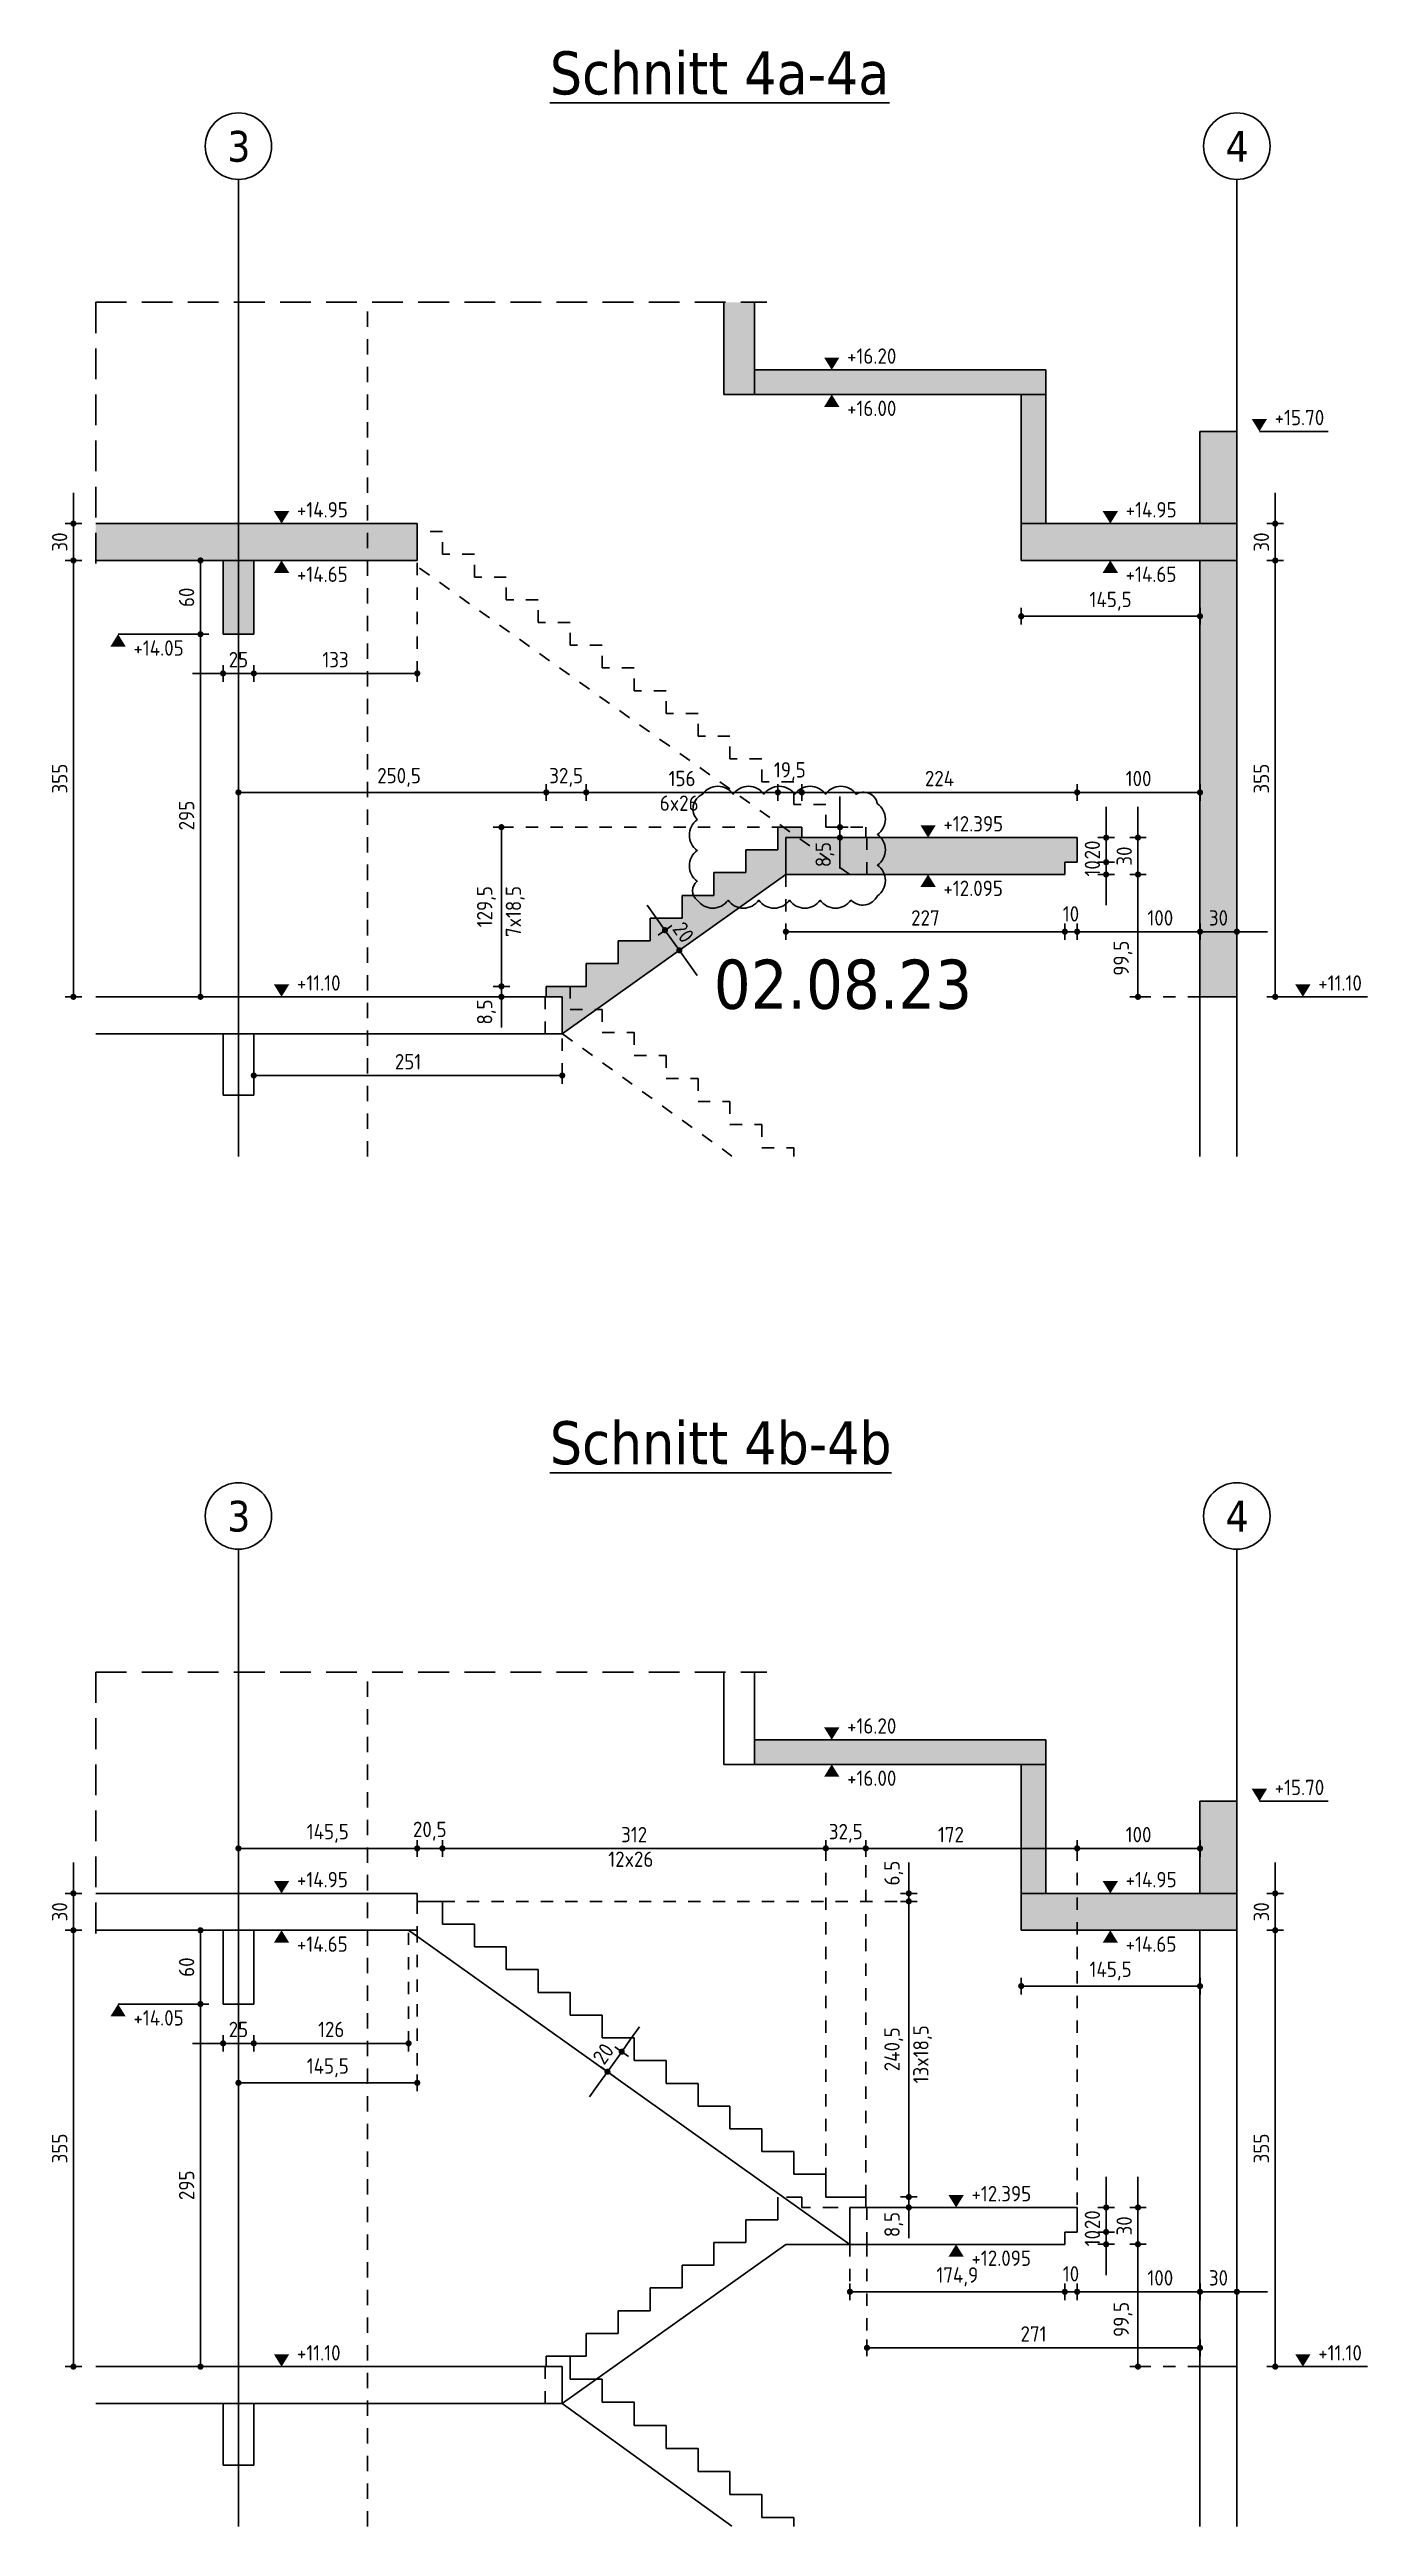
# Model space of a CAD drawing. Extents: x 21.6 to 105.5, y -19 to 78.7.
# Drawn here: x 21.64 to 32.36, y -4.08 to 16.07 of the extents above; entities that cross this region are included whole.
import ezdxf

# ---------------------------------------------------------------- set-up
doc = ezdxf.new("R2010")
doc.units = 0
doc.header["$LTSCALE"] = 0.5
for name, pattern in [('AUSGEZOGEN', [1000.01, 1000, 0.01]), ('DASHED', [0.75, 0.5, -0.25]), ('DOT', [0.175, 0.05, -0.125]), ('HIDDEN', [0.375, 0.25, -0.125]), ('HIDDEN2', [0.187, 0.125, -0.062]), ('PUNKT', [0.175, 0.05, -0.125]), ('VERDECKT', [0.375, 0.25, -0.125])]:
    doc.linetypes.add(name, pattern=pattern)
for name, color, linetype in [('ACHSEN', 7, 'Continuous'), ('AFU', 7, 'Continuous'), ('BET-SCHN', 6, 'Continuous'), ('BETON', 7, 'Continuous'), ('DRUEBER', 7, 'Continuous'), ('grau_mittel', 7, 'Continuous'), ('HILFE', 7, 'Continuous'), ('koten', 7, 'Continuous'), ('MASSE', 7, 'Continuous'), ('OBJEKT', 7, 'Continuous'), ('SFP_Achsen', 7, 'Continuous'), ('TEXT', 7, 'Continuous'), ('VERDECKT', 7, 'Continuous')]:
    doc.layers.add(name, color=color, linetype=linetype)
doc.layers.add('NOPLOT', color=7, linetype='Continuous', plot=False)
doc.styles.add('helv', font='tahoma.ttf')
doc.styles.add('txt', font='isocp.shx')
doc.linetypes.add('AFU_50K', pattern='A,0.15,["/",Standard,S=0.2,R=0,X=-0.01,Y=-0.1],0.07,["/",Standard,S=0.2,R=0,X=-0.01,Y=-0.1],0.15', length=0.37)
doc.dimstyles.new('DOT_I', dxfattribs={"dimscale": 0.5, "dimtxt": 0.25, "dimasz": 0.25, "dimexe": 0.1, "dimexo": 0.3, "dimgap": 0.1, "dimtad": 1, "dimdec": 3, "dimzin": 3, "dimtxsty": 'txt', "dimblk": 'DOT', "dimblk1": 'DOT', "dimblk2": 'DOT', "dimsah": 1, "dimcen": 0.1, "dimse1": 1, "dimse2": 1, "dimazin": 0, "dimtfac": 1, "dimtdec": 4, "dimtix": 1, "dimtmove": 2, "dimatfit": 3, "dimfxl": 0, "dimtvp": 1, "dimtolj": 1, "dimtzin": 0, "dimarcsym": 0})

msp = doc.modelspace()

# ---------------------------------------------------------------- texts
at = {"layer": 'NOPLOT', "color": 191, "linetype": 'AUSGEZOGEN', "style": 'helv'}
msp.add_text('02.08.23', height=0.4, dxfattribs=at).set_placement((27.0435, 8.2644))
at = {"layer": 'SFP_Achsen', "color": 6, "linetype": 'AUSGEZOGEN', "style": 'helv'}
for s, p in [('3', (23.0842, 15.1563)), ('4', (31.2092, 15.1563)), ('3', (23.0842, 4.0119)), ('4', (31.2092, 4.0119))]:
    msp.add_text(s, height=0.25, dxfattribs=at).set_placement(p)
at = {"layer": 'TEXT', "color": 5, "linetype": 'AUSGEZOGEN', "style": 'helv'}
for s, p in [('%%USchnitt 4a-4a', (25.7094, 15.7038)), ('%%USchnitt 4b-4b', (25.7094, 4.5593))]:
    msp.add_text(s, height=0.35, dxfattribs=at).set_placement(p)
at = {"layer": 'TEXT', "color": 7, "linetype": 'AUSGEZOGEN', "style": 'txt'}
for s, p in [('6x26', (26.6038, 9.875)), ('12x26', (26.1845, 1.2836))]:
    msp.add_text(s, height=0.125, dxfattribs=at).set_placement(p)
for s, p in [('7x18,5', (25.4752, 8.8478)), ('13x18,5', (28.7908, -0.4778))]:
    msp.add_text(s, height=0.125, rotation=90, dxfattribs=at).set_placement(p)

# ---------------------------------------------------------------- blocks, each defined once
blk = doc.blocks.new('OKRD_O')
at = {"color": 0, "linetype": 'ByBlock'}
blk.add_solid([(-0.125, 0.202), (0.125, 0.202), (0, 0)], dxfattribs=at)
at = {"color": 0, "linetype": 'ByBlock', "style": 'txt'}
blk.add_attdef('OKRD', (0.25, 0.1), '', height=0.25, dxfattribs=at)
blk = doc.blocks.new('OKRD_U')
at = {"color": 0, "linetype": 'ByBlock'}
blk.add_solid([(-0.125, -0.202), (0.125, -0.202), (0, 0)], dxfattribs=at)
at = {"color": 0, "linetype": 'ByBlock', "style": 'txt'}
blk.add_attdef('OKRD', (0.25, -0.35), '', height=0.25, dxfattribs=at)
blk = doc.blocks.new('DOT')
at = {"layer": 'MASSE', "color": 7, "linetype": 'Continuous'}
for p, q in [((0, 0), (-1, 0)), ((0, 0.54), (0, -0.54))]:
    blk.add_line(p, q, dxfattribs=at)
at = {"layer": 'MASSE', "color": 7, "linetype": 'Continuous', "const_width": 0.2}
blk.add_lwpolyline([(-0.1, 0, 1), (0.1, 0, 1)], format="xyb", close=True, dxfattribs=at)
blk = doc.blocks.new('*D95')
at = {"layer": 'DEFPOINTS', "color": 0, "linetype": 'AUSGEZOGEN', "transparency": 16777216}
for p in [(22.866, 11.912), (22.866, 11.912), (22.866, 11.312)]:
    blk.add_point(p, dxfattribs=at)
at = {"layer": 'MASSE', "color": 0, "linetype": 'AUSGEZOGEN', "lineweight": -2, "transparency": 16777216}
blk.add_line((22.866, 11.437), (22.866, 11.787), dxfattribs=at)
at = {"layer": 'MASSE', "color": 0, "linetype": 'AUSGEZOGEN', "lineweight": -2, "transparency": 16777216, "xscale": 0.125, "yscale": 0.125, "zscale": 0.125}
for p, rotation in [((22.866, 11.912), 90), ((22.866, 11.312), 270)]:
    blk.add_blockref('DOT', p, dxfattribs=dict(at, rotation=rotation))
at = {"layer": 'MASSE', "color": 0, "linetype": 'AUSGEZOGEN', "transparency": 16777216, "insert": (22.753, 11.612), "char_height": 0.125, "attachment_point": 5, "rotation": 90, "style": 'txt'}
blk.add_mtext('\\A1;60', dxfattribs=at)
blk = doc.blocks.new('*D96')
at = {"layer": 'DEFPOINTS', "color": 0, "linetype": 'AUSGEZOGEN', "transparency": 16777216}
for p in [(21.832, 12.212), (21.832, 12.212), (21.832, 11.912)]:
    blk.add_point(p, dxfattribs=at)
at = {"layer": 'MASSE', "color": 0, "linetype": 'AUSGEZOGEN', "lineweight": -2, "transparency": 16777216}
for p, q in [((21.832, 12.337), (21.832, 12.462)), ((21.832, 11.912), (21.832, 12.212)), ((21.832, 11.787), (21.832, 11.662))]:
    blk.add_line(p, q, dxfattribs=at)
at = {"layer": 'MASSE', "color": 0, "linetype": 'AUSGEZOGEN', "lineweight": -2, "transparency": 16777216, "xscale": 0.125, "yscale": 0.125, "zscale": 0.125}
for p, rotation in [((21.832, 12.212), 270), ((21.832, 11.912), 90)]:
    blk.add_blockref('DOT', p, dxfattribs=dict(at, rotation=rotation))
at = {"layer": 'MASSE', "color": 0, "linetype": 'AUSGEZOGEN', "transparency": 16777216, "insert": (21.72, 12.062), "char_height": 0.125, "attachment_point": 5, "rotation": 90, "style": 'txt'}
blk.add_mtext('\\A1;30', dxfattribs=at)
blk = doc.blocks.new('*D97')
at = {"layer": 'DEFPOINTS', "color": 0, "linetype": 'AUSGEZOGEN', "transparency": 16777216}
for p in [(21.832, 11.912), (21.832, 8.362), (21.832, 8.362)]:
    blk.add_point(p, dxfattribs=at)
at = {"layer": 'MASSE', "color": 0, "linetype": 'AUSGEZOGEN', "lineweight": -2, "transparency": 16777216}
blk.add_line((21.832, 11.787), (21.832, 8.487), dxfattribs=at)
at = {"layer": 'MASSE', "color": 0, "linetype": 'AUSGEZOGEN', "lineweight": -2, "transparency": 16777216, "xscale": 0.125, "yscale": 0.125, "zscale": 0.125}
for p, rotation in [((21.832, 11.912), 90), ((21.832, 8.362), 270)]:
    blk.add_blockref('DOT', p, dxfattribs=dict(at, rotation=rotation))
at = {"layer": 'MASSE', "color": 0, "linetype": 'AUSGEZOGEN', "transparency": 16777216, "insert": (21.72, 10.137), "char_height": 0.125, "attachment_point": 5, "rotation": 90, "style": 'txt'}
blk.add_mtext('\\A1;355', dxfattribs=at)
blk = doc.blocks.new('*D98')
at = {"layer": 'DEFPOINTS', "color": 0, "linetype": 'AUSGEZOGEN', "transparency": 16777216}
for p in [(23.05, 10.993), (23.05, 10.993), (23.3, 10.993)]:
    blk.add_point(p, dxfattribs=at)
at = {"layer": 'MASSE', "color": 0, "linetype": 'AUSGEZOGEN', "lineweight": -2, "transparency": 16777216}
for p, q in [((22.925, 10.993), (22.8, 10.993)), ((23.3, 10.993), (23.05, 10.993)), ((23.425, 10.993), (23.55, 10.993))]:
    blk.add_line(p, q, dxfattribs=at)
at = {"layer": 'MASSE', "color": 0, "linetype": 'AUSGEZOGEN', "lineweight": -2, "transparency": 16777216, "xscale": 0.125, "yscale": 0.125, "zscale": 0.125}
blk.add_blockref('DOT', (23.05, 10.993), dxfattribs=at)
at = {"layer": 'MASSE', "color": 0, "linetype": 'AUSGEZOGEN', "lineweight": -2, "transparency": 16777216, "xscale": 0.125, "yscale": 0.125, "zscale": 0.125, "rotation": 180}
blk.add_blockref('DOT', (23.3, 10.993), dxfattribs=at)
at = {"layer": 'MASSE', "color": 0, "linetype": 'AUSGEZOGEN', "transparency": 16777216, "insert": (23.175, 11.105), "char_height": 0.125, "attachment_point": 5, "style": 'txt'}
blk.add_mtext('\\A1;25', dxfattribs=at)
blk = doc.blocks.new('*D99')
at = {"layer": 'DEFPOINTS', "color": 0, "linetype": 'AUSGEZOGEN', "transparency": 16777216}
for p in [(22.866, 11.312), (22.866, 11.312), (22.866, 8.362)]:
    blk.add_point(p, dxfattribs=at)
at = {"layer": 'MASSE', "color": 0, "linetype": 'AUSGEZOGEN', "lineweight": -2, "transparency": 16777216}
blk.add_line((22.866, 8.487), (22.866, 11.187), dxfattribs=at)
at = {"layer": 'MASSE', "color": 0, "linetype": 'AUSGEZOGEN', "lineweight": -2, "transparency": 16777216, "xscale": 0.125, "yscale": 0.125, "zscale": 0.125}
for p, rotation in [((22.866, 11.312), 90), ((22.866, 8.362), 270)]:
    blk.add_blockref('DOT', p, dxfattribs=dict(at, rotation=rotation))
at = {"layer": 'MASSE', "color": 0, "linetype": 'AUSGEZOGEN', "transparency": 16777216, "insert": (22.753, 9.837), "char_height": 0.125, "attachment_point": 5, "rotation": 90, "style": 'txt'}
blk.add_mtext('\\A1;295', dxfattribs=at)
blk = doc.blocks.new('*D100')
at = {"layer": 'DEFPOINTS', "color": 0, "linetype": 'AUSGEZOGEN', "transparency": 16777216}
for p in [(23.3, 7.722), (23.3, 7.722), (25.81, 7.722)]:
    blk.add_point(p, dxfattribs=at)
at = {"layer": 'MASSE', "color": 0, "linetype": 'AUSGEZOGEN', "lineweight": -2, "transparency": 16777216}
blk.add_line((25.685, 7.722), (23.425, 7.722), dxfattribs=at)
at = {"layer": 'MASSE', "color": 0, "linetype": 'AUSGEZOGEN', "lineweight": -2, "transparency": 16777216, "xscale": 0.125, "yscale": 0.125, "zscale": 0.125, "rotation": 180}
blk.add_blockref('DOT', (23.3, 7.722), dxfattribs=at)
at = {"layer": 'MASSE', "color": 0, "linetype": 'AUSGEZOGEN', "lineweight": -2, "transparency": 16777216, "xscale": 0.125, "yscale": 0.125, "zscale": 0.125}
blk.add_blockref('DOT', (25.81, 7.722), dxfattribs=at)
at = {"layer": 'MASSE', "color": 0, "linetype": 'AUSGEZOGEN', "transparency": 16777216, "insert": (24.555, 7.834), "char_height": 0.125, "attachment_point": 5, "style": 'txt'}
blk.add_mtext('\\A1;251', dxfattribs=at)
blk = doc.blocks.new('*D101')
at = {"layer": 'DEFPOINTS', "color": 0, "linetype": 'AUSGEZOGEN', "transparency": 16777216}
for p in [(25.315, 8.447), (25.315, 8.362), (25.315, 8.362)]:
    blk.add_point(p, dxfattribs=at)
at = {"layer": 'MASSE', "color": 0, "linetype": 'AUSGEZOGEN', "lineweight": -2, "transparency": 16777216}
for p, q in [((25.315, 8.572), (25.315, 8.697)), ((25.315, 8.447), (25.315, 8.362)), ((25.315, 8.237), (25.315, 8.112))]:
    blk.add_line(p, q, dxfattribs=at)
at = {"layer": 'MASSE', "color": 0, "linetype": 'AUSGEZOGEN', "lineweight": -2, "transparency": 16777216, "xscale": 0.125, "yscale": 0.125, "zscale": 0.125}
for p, rotation in [((25.315, 8.447), 270), ((25.315, 8.362), 90)]:
    blk.add_blockref('DOT', p, dxfattribs=dict(at, rotation=rotation))
at = {"layer": 'MASSE', "color": 0, "linetype": 'AUSGEZOGEN', "transparency": 16777216, "insert": (25.193, 8.238), "char_height": 0.125, "attachment_point": 5, "rotation": 90, "style": 'txt'}
blk.add_mtext('\\A1;8,5', dxfattribs=at)
blk = doc.blocks.new('*D102')
at = {"layer": 'DEFPOINTS', "color": 0, "linetype": 'AUSGEZOGEN', "transparency": 16777216}
for p in [(25.315, 9.742), (25.315, 8.447), (25.315, 8.447)]:
    blk.add_point(p, dxfattribs=at)
at = {"layer": 'MASSE', "color": 0, "linetype": 'AUSGEZOGEN', "lineweight": -2, "transparency": 16777216}
blk.add_line((25.315, 9.617), (25.315, 8.572), dxfattribs=at)
at = {"layer": 'MASSE', "color": 0, "linetype": 'AUSGEZOGEN', "lineweight": -2, "transparency": 16777216, "xscale": 0.125, "yscale": 0.125, "zscale": 0.125}
for p, rotation in [((25.315, 9.742), 90), ((25.315, 8.447), 270)]:
    blk.add_blockref('DOT', p, dxfattribs=dict(at, rotation=rotation))
at = {"layer": 'MASSE', "color": 0, "linetype": 'AUSGEZOGEN', "transparency": 16777216, "insert": (25.193, 9.095), "char_height": 0.125, "attachment_point": 5, "rotation": 90, "style": 'txt'}
blk.add_mtext('\\A1;129,5', dxfattribs=at)
blk = doc.blocks.new('*D103')
at = {"layer": 'DEFPOINTS', "color": 0, "linetype": 'AUSGEZOGEN', "transparency": 16777216}
for p in [(26.646, 8.904), (26.646, 8.904), (26.763, 8.74)]:
    blk.add_point(p, dxfattribs=at)
at = {"layer": 'MASSE', "color": 0, "linetype": 'AUSGEZOGEN', "lineweight": -2, "transparency": 16777216}
for p, q in [((26.574, 9.005), (26.501, 9.107)), ((26.763, 8.74), (26.646, 8.904)), ((26.835, 8.638), (26.908, 8.536))]:
    blk.add_line(p, q, dxfattribs=at)
at = {"layer": 'MASSE', "color": 0, "linetype": 'AUSGEZOGEN', "lineweight": -2, "transparency": 16777216, "xscale": 0.125, "yscale": 0.125, "zscale": 0.125}
for p, rotation in [((26.646, 8.904), 305.4333140102852), ((26.763, 8.74), 125.4333140102852)]:
    blk.add_blockref('DOT', p, dxfattribs=dict(at, rotation=rotation))
at = {"layer": 'MASSE', "color": 0, "linetype": 'AUSGEZOGEN', "transparency": 16777216, "insert": (26.796, 8.887), "char_height": 0.125, "attachment_point": 5, "rotation": 305.4333, "style": 'txt'}
blk.add_mtext('\\A1;20', dxfattribs=at)
blk = doc.blocks.new('*D104')
at = {"layer": 'DEFPOINTS', "color": 0, "linetype": 'AUSGEZOGEN', "transparency": 16777216}
for p in [(28.07, 9.742), (28.07, 9.657), (28.07, 9.657)]:
    blk.add_point(p, dxfattribs=at)
at = {"layer": 'MASSE', "color": 0, "linetype": 'AUSGEZOGEN', "lineweight": -2, "transparency": 16777216}
for p, q in [((28.07, 9.867), (28.07, 9.992)), ((28.07, 9.742), (28.07, 9.657)), ((28.07, 9.532), (28.07, 9.407))]:
    blk.add_line(p, q, dxfattribs=at)
at = {"layer": 'MASSE', "color": 0, "linetype": 'AUSGEZOGEN', "lineweight": -2, "transparency": 16777216, "xscale": 0.125, "yscale": 0.125, "zscale": 0.125}
for p, rotation in [((28.07, 9.742), 270), ((28.07, 9.657), 90)]:
    blk.add_blockref('DOT', p, dxfattribs=dict(at, rotation=rotation))
at = {"layer": 'MASSE', "color": 0, "linetype": 'AUSGEZOGEN', "transparency": 16777216, "insert": (27.948, 9.519), "char_height": 0.125, "attachment_point": 5, "rotation": 90, "style": 'txt'}
blk.add_mtext('\\A1;8,5', dxfattribs=at)
blk = doc.blocks.new('*D105')
at = {"layer": 'DEFPOINTS', "color": 0, "linetype": 'AUSGEZOGEN', "transparency": 16777216}
for p in [(31, 8.892), (31, 8.892), (31.3, 8.892)]:
    blk.add_point(p, dxfattribs=at)
at = {"layer": 'MASSE', "color": 0, "linetype": 'AUSGEZOGEN', "lineweight": -2, "transparency": 16777216}
for p, q in [((30.875, 8.892), (30.75, 8.892)), ((31.3, 8.892), (31, 8.892)), ((31.425, 8.892), (31.55, 8.892))]:
    blk.add_line(p, q, dxfattribs=at)
at = {"layer": 'MASSE', "color": 0, "linetype": 'AUSGEZOGEN', "lineweight": -2, "transparency": 16777216, "xscale": 0.125, "yscale": 0.125, "zscale": 0.125}
blk.add_blockref('DOT', (31, 8.892), dxfattribs=at)
at = {"layer": 'MASSE', "color": 0, "linetype": 'AUSGEZOGEN', "lineweight": -2, "transparency": 16777216, "xscale": 0.125, "yscale": 0.125, "zscale": 0.125, "rotation": 180}
blk.add_blockref('DOT', (31.3, 8.892), dxfattribs=at)
at = {"layer": 'MASSE', "color": 0, "linetype": 'AUSGEZOGEN', "transparency": 16777216, "insert": (31.15, 9.004), "char_height": 0.125, "attachment_point": 5, "style": 'txt'}
blk.add_mtext('\\A1;30', dxfattribs=at)
blk = doc.blocks.new('*D106')
at = {"layer": 'DEFPOINTS', "color": 0, "linetype": 'AUSGEZOGEN', "transparency": 16777216}
for p in [(30, 8.892), (31, 8.892), (31, 8.892)]:
    blk.add_point(p, dxfattribs=at)
at = {"layer": 'MASSE', "color": 0, "linetype": 'AUSGEZOGEN', "lineweight": -2, "transparency": 16777216}
blk.add_line((30.125, 8.892), (30.875, 8.892), dxfattribs=at)
at = {"layer": 'MASSE', "color": 0, "linetype": 'AUSGEZOGEN', "lineweight": -2, "transparency": 16777216, "xscale": 0.125, "yscale": 0.125, "zscale": 0.125, "rotation": 180}
blk.add_blockref('DOT', (30, 8.892), dxfattribs=at)
at = {"layer": 'MASSE', "color": 0, "linetype": 'AUSGEZOGEN', "lineweight": -2, "transparency": 16777216, "xscale": 0.125, "yscale": 0.125, "zscale": 0.125}
blk.add_blockref('DOT', (31, 8.892), dxfattribs=at)
at = {"layer": 'MASSE', "color": 0, "linetype": 'AUSGEZOGEN', "transparency": 16777216, "insert": (30.677, 9.004), "char_height": 0.125, "attachment_point": 5, "style": 'txt'}
blk.add_mtext('\\A1;100', dxfattribs=at)
blk = doc.blocks.new('*D107')
at = {"layer": 'DEFPOINTS', "color": 0, "linetype": 'AUSGEZOGEN', "transparency": 16777216}
for p in [(29.9, 8.892), (30, 8.892), (30, 8.892)]:
    blk.add_point(p, dxfattribs=at)
at = {"layer": 'MASSE', "color": 0, "linetype": 'AUSGEZOGEN', "lineweight": -2, "transparency": 16777216}
for p, q in [((29.775, 8.892), (29.65, 8.892)), ((29.9, 8.892), (30, 8.892)), ((30.125, 8.892), (30.25, 8.892))]:
    blk.add_line(p, q, dxfattribs=at)
at = {"layer": 'MASSE', "color": 0, "linetype": 'AUSGEZOGEN', "lineweight": -2, "transparency": 16777216, "xscale": 0.125, "yscale": 0.125, "zscale": 0.125}
blk.add_blockref('DOT', (29.9, 8.892), dxfattribs=at)
at = {"layer": 'MASSE', "color": 0, "linetype": 'AUSGEZOGEN', "lineweight": -2, "transparency": 16777216, "xscale": 0.125, "yscale": 0.125, "zscale": 0.125, "rotation": 180}
blk.add_blockref('DOT', (30, 8.892), dxfattribs=at)
at = {"layer": 'MASSE', "color": 0, "linetype": 'AUSGEZOGEN', "transparency": 16777216, "insert": (29.95, 9.037), "char_height": 0.125, "attachment_point": 5, "style": 'txt'}
blk.add_mtext('\\A1;10', dxfattribs=at)
blk = doc.blocks.new('*D81')
at = {"layer": 'DEFPOINTS', "color": 0, "linetype": 'AUSGEZOGEN', "transparency": 16777216}
for p in [(27.63, 8.892), (29.9, 8.892), (29.9, 8.892)]:
    blk.add_point(p, dxfattribs=at)
at = {"layer": 'MASSE', "color": 0, "linetype": 'AUSGEZOGEN', "lineweight": -2, "transparency": 16777216}
blk.add_line((27.755, 8.892), (29.775, 8.892), dxfattribs=at)
at = {"layer": 'MASSE', "color": 0, "linetype": 'AUSGEZOGEN', "lineweight": -2, "transparency": 16777216, "xscale": 0.125, "yscale": 0.125, "zscale": 0.125, "rotation": 180}
blk.add_blockref('DOT', (27.63, 8.892), dxfattribs=at)
at = {"layer": 'MASSE', "color": 0, "linetype": 'AUSGEZOGEN', "lineweight": -2, "transparency": 16777216, "xscale": 0.125, "yscale": 0.125, "zscale": 0.125}
blk.add_blockref('DOT', (29.9, 8.892), dxfattribs=at)
at = {"layer": 'MASSE', "color": 0, "linetype": 'AUSGEZOGEN', "transparency": 16777216, "insert": (28.765, 9.004), "char_height": 0.125, "attachment_point": 5, "style": 'txt'}
blk.add_mtext('\\A1;227', dxfattribs=at)
blk = doc.blocks.new('*D82')
at = {"layer": 'DEFPOINTS', "color": 0, "linetype": 'AUSGEZOGEN', "transparency": 16777216}
for p in [(30.495, 9.657), (30.495, 9.657), (30.495, 9.357)]:
    blk.add_point(p, dxfattribs=at)
at = {"layer": 'MASSE', "color": 0, "linetype": 'AUSGEZOGEN', "lineweight": -2, "transparency": 16777216}
for p, q in [((30.495, 9.782), (30.495, 9.907)), ((30.495, 9.357), (30.495, 9.657)), ((30.495, 9.232), (30.495, 9.107))]:
    blk.add_line(p, q, dxfattribs=at)
at = {"layer": 'MASSE', "color": 0, "linetype": 'AUSGEZOGEN', "lineweight": -2, "transparency": 16777216, "xscale": 0.125, "yscale": 0.125, "zscale": 0.125}
for p, rotation in [((30.495, 9.657), 270), ((30.495, 9.357), 90)]:
    blk.add_blockref('DOT', p, dxfattribs=dict(at, rotation=rotation))
at = {"layer": 'MASSE', "color": 0, "linetype": 'AUSGEZOGEN', "transparency": 16777216, "insert": (30.383, 9.507), "char_height": 0.125, "attachment_point": 5, "rotation": 90, "style": 'txt'}
blk.add_mtext('\\A1;30', dxfattribs=at)
blk = doc.blocks.new('*D83')
at = {"layer": 'DEFPOINTS', "color": 0, "linetype": 'AUSGEZOGEN', "transparency": 16777216}
for p in [(30.236, 9.657), (30.236, 9.657), (30.236, 9.457)]:
    blk.add_point(p, dxfattribs=at)
at = {"layer": 'MASSE', "color": 0, "linetype": 'AUSGEZOGEN', "lineweight": -2, "transparency": 16777216}
for p, q in [((30.236, 9.782), (30.236, 9.907)), ((30.236, 9.457), (30.236, 9.657)), ((30.236, 9.332), (30.236, 9.207))]:
    blk.add_line(p, q, dxfattribs=at)
at = {"layer": 'MASSE', "color": 0, "linetype": 'AUSGEZOGEN', "lineweight": -2, "transparency": 16777216, "xscale": 0.125, "yscale": 0.125, "zscale": 0.125}
for p, rotation in [((30.236, 9.657), 270), ((30.236, 9.457), 90)]:
    blk.add_blockref('DOT', p, dxfattribs=dict(at, rotation=rotation))
at = {"layer": 'MASSE', "color": 0, "linetype": 'AUSGEZOGEN', "transparency": 16777216, "insert": (30.124, 9.557), "char_height": 0.125, "attachment_point": 5, "rotation": 90, "style": 'txt'}
blk.add_mtext('\\A1;20', dxfattribs=at)
blk = doc.blocks.new('*D84')
at = {"layer": 'DEFPOINTS', "color": 0, "linetype": 'AUSGEZOGEN', "transparency": 16777216}
for p in [(30.236, 9.457), (30.236, 9.457), (30.236, 9.357)]:
    blk.add_point(p, dxfattribs=at)
at = {"layer": 'MASSE', "color": 0, "linetype": 'AUSGEZOGEN', "lineweight": -2, "transparency": 16777216}
for p, q in [((30.236, 9.582), (30.236, 9.707)), ((30.236, 9.357), (30.236, 9.457)), ((30.236, 9.232), (30.236, 9.107))]:
    blk.add_line(p, q, dxfattribs=at)
at = {"layer": 'MASSE', "color": 0, "linetype": 'AUSGEZOGEN', "lineweight": -2, "transparency": 16777216, "xscale": 0.125, "yscale": 0.125, "zscale": 0.125}
for p, rotation in [((30.236, 9.457), 270), ((30.236, 9.357), 90)]:
    blk.add_blockref('DOT', p, dxfattribs=dict(at, rotation=rotation))
at = {"layer": 'MASSE', "color": 0, "linetype": 'AUSGEZOGEN', "transparency": 16777216, "insert": (30.124, 9.407), "char_height": 0.125, "attachment_point": 5, "rotation": 90, "style": 'txt'}
blk.add_mtext('\\A1;10', dxfattribs=at)
blk = doc.blocks.new('*D85')
at = {"layer": 'DEFPOINTS', "color": 0, "linetype": 'AUSGEZOGEN', "transparency": 16777216}
for p in [(30.495, 9.357), (30.495, 9.357), (30.495, 8.362)]:
    blk.add_point(p, dxfattribs=at)
at = {"layer": 'MASSE', "color": 0, "linetype": 'AUSGEZOGEN', "lineweight": -2, "transparency": 16777216}
blk.add_line((30.495, 8.487), (30.495, 9.232), dxfattribs=at)
at = {"layer": 'MASSE', "color": 0, "linetype": 'AUSGEZOGEN', "lineweight": -2, "transparency": 16777216, "xscale": 0.125, "yscale": 0.125, "zscale": 0.125}
for p, rotation in [((30.495, 9.357), 90), ((30.495, 8.362), 270)]:
    blk.add_blockref('DOT', p, dxfattribs=dict(at, rotation=rotation))
at = {"layer": 'MASSE', "color": 0, "linetype": 'AUSGEZOGEN', "transparency": 16777216, "insert": (30.373, 8.676), "char_height": 0.125, "attachment_point": 5, "rotation": 90, "style": 'txt'}
blk.add_mtext('\\A1;99,5', dxfattribs=at)
blk = doc.blocks.new('*D86')
at = {"layer": 'DEFPOINTS', "color": 0, "linetype": 'AUSGEZOGEN', "transparency": 16777216}
for p in [(30, 10.025), (31, 10.025), (31, 10.025)]:
    blk.add_point(p, dxfattribs=at)
at = {"layer": 'MASSE', "color": 0, "linetype": 'AUSGEZOGEN', "lineweight": -2, "transparency": 16777216}
blk.add_line((30.125, 10.025), (30.875, 10.025), dxfattribs=at)
at = {"layer": 'MASSE', "color": 0, "linetype": 'AUSGEZOGEN', "lineweight": -2, "transparency": 16777216, "xscale": 0.125, "yscale": 0.125, "zscale": 0.125, "rotation": 180}
blk.add_blockref('DOT', (30, 10.025), dxfattribs=at)
at = {"layer": 'MASSE', "color": 0, "linetype": 'AUSGEZOGEN', "lineweight": -2, "transparency": 16777216, "xscale": 0.125, "yscale": 0.125, "zscale": 0.125}
blk.add_blockref('DOT', (31, 10.025), dxfattribs=at)
at = {"layer": 'MASSE', "color": 0, "linetype": 'AUSGEZOGEN', "transparency": 16777216, "insert": (30.5, 10.138), "char_height": 0.125, "attachment_point": 5, "style": 'txt'}
blk.add_mtext('\\A1;100', dxfattribs=at)
blk = doc.blocks.new('*D87')
at = {"layer": 'DEFPOINTS', "color": 0, "linetype": 'AUSGEZOGEN', "transparency": 16777216}
for p in [(26.005, 10.025), (26.005, 10.025), (27.565, 10.025)]:
    blk.add_point(p, dxfattribs=at)
at = {"layer": 'MASSE', "color": 0, "linetype": 'AUSGEZOGEN', "lineweight": -2, "transparency": 16777216}
blk.add_line((27.44, 10.025), (26.13, 10.025), dxfattribs=at)
at = {"layer": 'MASSE', "color": 0, "linetype": 'AUSGEZOGEN', "lineweight": -2, "transparency": 16777216, "xscale": 0.125, "yscale": 0.125, "zscale": 0.125, "rotation": 180}
blk.add_blockref('DOT', (26.005, 10.025), dxfattribs=at)
at = {"layer": 'MASSE', "color": 0, "linetype": 'AUSGEZOGEN', "lineweight": -2, "transparency": 16777216, "xscale": 0.125, "yscale": 0.125, "zscale": 0.125}
blk.add_blockref('DOT', (27.565, 10.025), dxfattribs=at)
at = {"layer": 'MASSE', "color": 0, "linetype": 'AUSGEZOGEN', "transparency": 16777216, "insert": (26.785, 10.138), "char_height": 0.125, "attachment_point": 5, "style": 'txt'}
blk.add_mtext('\\A1;156', dxfattribs=at)
blk = doc.blocks.new('*D88')
at = {"layer": 'DEFPOINTS', "color": 0, "linetype": 'AUSGEZOGEN', "transparency": 16777216}
for p in [(25.68, 10.025), (25.68, 10.025), (26.005, 10.025)]:
    blk.add_point(p, dxfattribs=at)
at = {"layer": 'MASSE', "color": 0, "linetype": 'AUSGEZOGEN', "lineweight": -2, "transparency": 16777216}
for p, q in [((25.555, 10.025), (25.43, 10.025)), ((26.005, 10.025), (25.68, 10.025)), ((26.13, 10.025), (26.255, 10.025))]:
    blk.add_line(p, q, dxfattribs=at)
at = {"layer": 'MASSE', "color": 0, "linetype": 'AUSGEZOGEN', "lineweight": -2, "transparency": 16777216, "xscale": 0.125, "yscale": 0.125, "zscale": 0.125}
blk.add_blockref('DOT', (25.68, 10.025), dxfattribs=at)
at = {"layer": 'MASSE', "color": 0, "linetype": 'AUSGEZOGEN', "lineweight": -2, "transparency": 16777216, "xscale": 0.125, "yscale": 0.125, "zscale": 0.125, "rotation": 180}
blk.add_blockref('DOT', (26.005, 10.025), dxfattribs=at)
at = {"layer": 'MASSE', "color": 0, "linetype": 'AUSGEZOGEN', "transparency": 16777216, "insert": (25.842, 10.147), "char_height": 0.125, "attachment_point": 5, "style": 'txt'}
blk.add_mtext('\\A1;32,5', dxfattribs=at)
blk = doc.blocks.new('*D89')
at = {"layer": 'DEFPOINTS', "color": 0, "linetype": 'AUSGEZOGEN', "transparency": 16777216}
for p in [(23.175, 10.025), (23.175, 10.025), (25.68, 10.025)]:
    blk.add_point(p, dxfattribs=at)
at = {"layer": 'MASSE', "color": 0, "linetype": 'AUSGEZOGEN', "lineweight": -2, "transparency": 16777216}
blk.add_line((25.555, 10.025), (23.3, 10.025), dxfattribs=at)
at = {"layer": 'MASSE', "color": 0, "linetype": 'AUSGEZOGEN', "lineweight": -2, "transparency": 16777216, "xscale": 0.125, "yscale": 0.125, "zscale": 0.125, "rotation": 180}
blk.add_blockref('DOT', (23.175, 10.025), dxfattribs=at)
at = {"layer": 'MASSE', "color": 0, "linetype": 'AUSGEZOGEN', "lineweight": -2, "transparency": 16777216, "xscale": 0.125, "yscale": 0.125, "zscale": 0.125}
blk.add_blockref('DOT', (25.68, 10.025), dxfattribs=at)
at = {"layer": 'MASSE', "color": 0, "linetype": 'AUSGEZOGEN', "transparency": 16777216, "insert": (24.482, 10.147), "char_height": 0.125, "attachment_point": 5, "style": 'txt'}
blk.add_mtext('\\A1;250,5', dxfattribs=at)
blk = doc.blocks.new('*D90')
at = {"layer": 'DEFPOINTS', "color": 0, "linetype": 'AUSGEZOGEN', "transparency": 16777216}
for p in [(23.3, 10.993), (23.3, 10.993), (24.63, 10.993)]:
    blk.add_point(p, dxfattribs=at)
at = {"layer": 'MASSE', "color": 0, "linetype": 'AUSGEZOGEN', "lineweight": -2, "transparency": 16777216}
blk.add_line((24.505, 10.993), (23.425, 10.993), dxfattribs=at)
at = {"layer": 'MASSE', "color": 0, "linetype": 'AUSGEZOGEN', "lineweight": -2, "transparency": 16777216, "xscale": 0.125, "yscale": 0.125, "zscale": 0.125, "rotation": 180}
blk.add_blockref('DOT', (23.3, 10.993), dxfattribs=at)
at = {"layer": 'MASSE', "color": 0, "linetype": 'AUSGEZOGEN', "lineweight": -2, "transparency": 16777216, "xscale": 0.125, "yscale": 0.125, "zscale": 0.125}
blk.add_blockref('DOT', (24.63, 10.993), dxfattribs=at)
at = {"layer": 'MASSE', "color": 0, "linetype": 'AUSGEZOGEN', "transparency": 16777216, "insert": (23.965, 11.105), "char_height": 0.125, "attachment_point": 5, "style": 'txt'}
blk.add_mtext('\\A1;133', dxfattribs=at)
blk = doc.blocks.new('*D91')
at = {"layer": 'DEFPOINTS', "color": 0, "linetype": 'AUSGEZOGEN', "transparency": 16777216}
for p in [(22.866, 0.768), (22.866, 0.768), (22.866, 0.168)]:
    blk.add_point(p, dxfattribs=at)
at = {"layer": 'MASSE', "color": 0, "linetype": 'AUSGEZOGEN', "lineweight": -2, "transparency": 16777216}
blk.add_line((22.866, 0.293), (22.866, 0.643), dxfattribs=at)
at = {"layer": 'MASSE', "color": 0, "linetype": 'AUSGEZOGEN', "lineweight": -2, "transparency": 16777216, "xscale": 0.125, "yscale": 0.125, "zscale": 0.125}
for p, rotation in [((22.866, 0.768), 90), ((22.866, 0.168), 270)]:
    blk.add_blockref('DOT', p, dxfattribs=dict(at, rotation=rotation))
at = {"layer": 'MASSE', "color": 0, "linetype": 'AUSGEZOGEN', "transparency": 16777216, "insert": (22.753, 0.468), "char_height": 0.125, "attachment_point": 5, "rotation": 90, "style": 'txt'}
blk.add_mtext('\\A1;60', dxfattribs=at)
blk = doc.blocks.new('*D92')
at = {"layer": 'DEFPOINTS', "color": 0, "linetype": 'AUSGEZOGEN', "transparency": 16777216}
for p in [(21.832, 1.068), (21.832, 1.068), (21.832, 0.768)]:
    blk.add_point(p, dxfattribs=at)
at = {"layer": 'MASSE', "color": 0, "linetype": 'AUSGEZOGEN', "lineweight": -2, "transparency": 16777216}
for p, q in [((21.832, 1.193), (21.832, 1.318)), ((21.832, 0.768), (21.832, 1.068)), ((21.832, 0.643), (21.832, 0.518))]:
    blk.add_line(p, q, dxfattribs=at)
at = {"layer": 'MASSE', "color": 0, "linetype": 'AUSGEZOGEN', "lineweight": -2, "transparency": 16777216, "xscale": 0.125, "yscale": 0.125, "zscale": 0.125}
for p, rotation in [((21.832, 1.068), 270), ((21.832, 0.768), 90)]:
    blk.add_blockref('DOT', p, dxfattribs=dict(at, rotation=rotation))
at = {"layer": 'MASSE', "color": 0, "linetype": 'AUSGEZOGEN', "transparency": 16777216, "insert": (21.72, 0.918), "char_height": 0.125, "attachment_point": 5, "rotation": 90, "style": 'txt'}
blk.add_mtext('\\A1;30', dxfattribs=at)
blk = doc.blocks.new('*D93')
at = {"layer": 'DEFPOINTS', "color": 0, "linetype": 'AUSGEZOGEN', "transparency": 16777216}
for p in [(21.832, 0.768), (21.832, -2.782), (21.832, -2.782)]:
    blk.add_point(p, dxfattribs=at)
at = {"layer": 'MASSE', "color": 0, "linetype": 'AUSGEZOGEN', "lineweight": -2, "transparency": 16777216}
blk.add_line((21.832, 0.643), (21.832, -2.657), dxfattribs=at)
at = {"layer": 'MASSE', "color": 0, "linetype": 'AUSGEZOGEN', "lineweight": -2, "transparency": 16777216, "xscale": 0.125, "yscale": 0.125, "zscale": 0.125}
for p, rotation in [((21.832, 0.768), 90), ((21.832, -2.782), 270)]:
    blk.add_blockref('DOT', p, dxfattribs=dict(at, rotation=rotation))
at = {"layer": 'MASSE', "color": 0, "linetype": 'AUSGEZOGEN', "transparency": 16777216, "insert": (21.72, -1.007), "char_height": 0.125, "attachment_point": 5, "rotation": 90, "style": 'txt'}
blk.add_mtext('\\A1;355', dxfattribs=at)
blk = doc.blocks.new('*D94')
at = {"layer": 'DEFPOINTS', "color": 0, "linetype": 'AUSGEZOGEN', "transparency": 16777216}
for p in [(23.05, -0.152), (23.05, -0.152), (23.3, -0.152)]:
    blk.add_point(p, dxfattribs=at)
at = {"layer": 'MASSE', "color": 0, "linetype": 'AUSGEZOGEN', "lineweight": -2, "transparency": 16777216}
for p, q in [((22.925, -0.152), (22.8, -0.152)), ((23.3, -0.152), (23.05, -0.152)), ((23.425, -0.152), (23.55, -0.152))]:
    blk.add_line(p, q, dxfattribs=at)
at = {"layer": 'MASSE', "color": 0, "linetype": 'AUSGEZOGEN', "lineweight": -2, "transparency": 16777216, "xscale": 0.125, "yscale": 0.125, "zscale": 0.125}
blk.add_blockref('DOT', (23.05, -0.152), dxfattribs=at)
at = {"layer": 'MASSE', "color": 0, "linetype": 'AUSGEZOGEN', "lineweight": -2, "transparency": 16777216, "xscale": 0.125, "yscale": 0.125, "zscale": 0.125, "rotation": 180}
blk.add_blockref('DOT', (23.3, -0.152), dxfattribs=at)
at = {"layer": 'MASSE', "color": 0, "linetype": 'AUSGEZOGEN', "transparency": 16777216, "insert": (23.175, -0.039), "char_height": 0.125, "attachment_point": 5, "style": 'txt'}
blk.add_mtext('\\A1;25', dxfattribs=at)
blk = doc.blocks.new('*D110')
at = {"layer": 'DEFPOINTS', "color": 0, "linetype": 'AUSGEZOGEN', "transparency": 16777216}
for p in [(22.866, 0.168), (22.866, 0.168), (22.866, -2.782)]:
    blk.add_point(p, dxfattribs=at)
at = {"layer": 'MASSE', "color": 0, "linetype": 'AUSGEZOGEN', "lineweight": -2, "transparency": 16777216}
blk.add_line((22.866, -2.657), (22.866, 0.043), dxfattribs=at)
at = {"layer": 'MASSE', "color": 0, "linetype": 'AUSGEZOGEN', "lineweight": -2, "transparency": 16777216, "xscale": 0.125, "yscale": 0.125, "zscale": 0.125}
for p, rotation in [((22.866, 0.168), 90), ((22.866, -2.782), 270)]:
    blk.add_blockref('DOT', p, dxfattribs=dict(at, rotation=rotation))
at = {"layer": 'MASSE', "color": 0, "linetype": 'AUSGEZOGEN', "transparency": 16777216, "insert": (22.753, -1.307), "char_height": 0.125, "attachment_point": 5, "rotation": 90, "style": 'txt'}
blk.add_mtext('\\A1;295', dxfattribs=at)
blk = doc.blocks.new('*D111')
at = {"layer": 'DEFPOINTS', "color": 0, "linetype": 'AUSGEZOGEN', "transparency": 16777216}
for p in [(28.63, -1.402), (28.63, -1.487), (28.63, -1.487)]:
    blk.add_point(p, dxfattribs=at)
at = {"layer": 'MASSE', "color": 0, "linetype": 'AUSGEZOGEN', "lineweight": -2, "transparency": 16777216}
for p, q in [((28.63, -1.277), (28.63, -1.152)), ((28.63, -1.402), (28.63, -1.487)), ((28.63, -1.612), (28.63, -1.737))]:
    blk.add_line(p, q, dxfattribs=at)
at = {"layer": 'MASSE', "color": 0, "linetype": 'AUSGEZOGEN', "lineweight": -2, "transparency": 16777216, "xscale": 0.125, "yscale": 0.125, "zscale": 0.125}
for p, rotation in [((28.63, -1.402), 270), ((28.63, -1.487), 90)]:
    blk.add_blockref('DOT', p, dxfattribs=dict(at, rotation=rotation))
at = {"layer": 'MASSE', "color": 0, "linetype": 'AUSGEZOGEN', "transparency": 16777216, "insert": (28.508, -1.626), "char_height": 0.125, "attachment_point": 5, "rotation": 90, "style": 'txt'}
blk.add_mtext('\\A1;8,5', dxfattribs=at)
blk = doc.blocks.new('*D112')
at = {"layer": 'DEFPOINTS', "color": 0, "linetype": 'AUSGEZOGEN', "transparency": 16777216}
for p in [(31, -2.173), (31, -2.173), (31.3, -2.173)]:
    blk.add_point(p, dxfattribs=at)
at = {"layer": 'MASSE', "color": 0, "linetype": 'AUSGEZOGEN', "lineweight": -2, "transparency": 16777216}
for p, q in [((30.875, -2.173), (30.75, -2.173)), ((31.3, -2.173), (31, -2.173)), ((31.425, -2.173), (31.55, -2.173))]:
    blk.add_line(p, q, dxfattribs=at)
at = {"layer": 'MASSE', "color": 0, "linetype": 'AUSGEZOGEN', "lineweight": -2, "transparency": 16777216, "xscale": 0.125, "yscale": 0.125, "zscale": 0.125}
blk.add_blockref('DOT', (31, -2.173), dxfattribs=at)
at = {"layer": 'MASSE', "color": 0, "linetype": 'AUSGEZOGEN', "lineweight": -2, "transparency": 16777216, "xscale": 0.125, "yscale": 0.125, "zscale": 0.125, "rotation": 180}
blk.add_blockref('DOT', (31.3, -2.173), dxfattribs=at)
at = {"layer": 'MASSE', "color": 0, "linetype": 'AUSGEZOGEN', "transparency": 16777216, "insert": (31.15, -2.06), "char_height": 0.125, "attachment_point": 5, "style": 'txt'}
blk.add_mtext('\\A1;30', dxfattribs=at)
blk = doc.blocks.new('*D113')
at = {"layer": 'DEFPOINTS', "color": 0, "linetype": 'AUSGEZOGEN', "transparency": 16777216}
for p in [(30, -2.173), (31, -2.173), (31, -2.173)]:
    blk.add_point(p, dxfattribs=at)
at = {"layer": 'MASSE', "color": 0, "linetype": 'AUSGEZOGEN', "lineweight": -2, "transparency": 16777216}
blk.add_line((30.125, -2.173), (30.875, -2.173), dxfattribs=at)
at = {"layer": 'MASSE', "color": 0, "linetype": 'AUSGEZOGEN', "lineweight": -2, "transparency": 16777216, "xscale": 0.125, "yscale": 0.125, "zscale": 0.125, "rotation": 180}
blk.add_blockref('DOT', (30, -2.173), dxfattribs=at)
at = {"layer": 'MASSE', "color": 0, "linetype": 'AUSGEZOGEN', "lineweight": -2, "transparency": 16777216, "xscale": 0.125, "yscale": 0.125, "zscale": 0.125}
blk.add_blockref('DOT', (31, -2.173), dxfattribs=at)
at = {"layer": 'MASSE', "color": 0, "linetype": 'AUSGEZOGEN', "transparency": 16777216, "insert": (30.677, -2.06), "char_height": 0.125, "attachment_point": 5, "style": 'txt'}
blk.add_mtext('\\A1;100', dxfattribs=at)
blk = doc.blocks.new('*D114')
at = {"layer": 'DEFPOINTS', "color": 0, "linetype": 'AUSGEZOGEN', "transparency": 16777216}
for p in [(29.9, -2.173), (30, -2.173), (30, -2.173)]:
    blk.add_point(p, dxfattribs=at)
at = {"layer": 'MASSE', "color": 0, "linetype": 'AUSGEZOGEN', "lineweight": -2, "transparency": 16777216}
for p, q in [((29.775, -2.173), (29.65, -2.173)), ((29.9, -2.173), (30, -2.173)), ((30.125, -2.173), (30.25, -2.173))]:
    blk.add_line(p, q, dxfattribs=at)
at = {"layer": 'MASSE', "color": 0, "linetype": 'AUSGEZOGEN', "lineweight": -2, "transparency": 16777216, "xscale": 0.125, "yscale": 0.125, "zscale": 0.125}
blk.add_blockref('DOT', (29.9, -2.173), dxfattribs=at)
at = {"layer": 'MASSE', "color": 0, "linetype": 'AUSGEZOGEN', "lineweight": -2, "transparency": 16777216, "xscale": 0.125, "yscale": 0.125, "zscale": 0.125, "rotation": 180}
blk.add_blockref('DOT', (30, -2.173), dxfattribs=at)
at = {"layer": 'MASSE', "color": 0, "linetype": 'AUSGEZOGEN', "transparency": 16777216, "insert": (29.95, -2.027), "char_height": 0.125, "attachment_point": 5, "style": 'txt'}
blk.add_mtext('\\A1;10', dxfattribs=at)
blk = doc.blocks.new('*D115')
at = {"layer": 'DEFPOINTS', "color": 0, "linetype": 'AUSGEZOGEN', "transparency": 16777216}
for p in [(30.495, -1.487), (30.495, -1.487), (30.495, -1.787)]:
    blk.add_point(p, dxfattribs=at)
at = {"layer": 'MASSE', "color": 0, "linetype": 'AUSGEZOGEN', "lineweight": -2, "transparency": 16777216}
for p, q in [((30.495, -1.362), (30.495, -1.237)), ((30.495, -1.787), (30.495, -1.487)), ((30.495, -1.912), (30.495, -2.037))]:
    blk.add_line(p, q, dxfattribs=at)
at = {"layer": 'MASSE', "color": 0, "linetype": 'AUSGEZOGEN', "lineweight": -2, "transparency": 16777216, "xscale": 0.125, "yscale": 0.125, "zscale": 0.125}
for p, rotation in [((30.495, -1.487), 270), ((30.495, -1.787), 90)]:
    blk.add_blockref('DOT', p, dxfattribs=dict(at, rotation=rotation))
at = {"layer": 'MASSE', "color": 0, "linetype": 'AUSGEZOGEN', "transparency": 16777216, "insert": (30.383, -1.637), "char_height": 0.125, "attachment_point": 5, "rotation": 90, "style": 'txt'}
blk.add_mtext('\\A1;30', dxfattribs=at)
blk = doc.blocks.new('*D116')
at = {"layer": 'DEFPOINTS', "color": 0, "linetype": 'AUSGEZOGEN', "transparency": 16777216}
for p in [(30.236, -1.487), (30.236, -1.487), (30.236, -1.687)]:
    blk.add_point(p, dxfattribs=at)
at = {"layer": 'MASSE', "color": 0, "linetype": 'AUSGEZOGEN', "lineweight": -2, "transparency": 16777216}
for p, q in [((30.236, -1.362), (30.236, -1.237)), ((30.236, -1.687), (30.236, -1.487)), ((30.236, -1.812), (30.236, -1.937))]:
    blk.add_line(p, q, dxfattribs=at)
at = {"layer": 'MASSE', "color": 0, "linetype": 'AUSGEZOGEN', "lineweight": -2, "transparency": 16777216, "xscale": 0.125, "yscale": 0.125, "zscale": 0.125}
for p, rotation in [((30.236, -1.487), 270), ((30.236, -1.687), 90)]:
    blk.add_blockref('DOT', p, dxfattribs=dict(at, rotation=rotation))
at = {"layer": 'MASSE', "color": 0, "linetype": 'AUSGEZOGEN', "transparency": 16777216, "insert": (30.124, -1.587), "char_height": 0.125, "attachment_point": 5, "rotation": 90, "style": 'txt'}
blk.add_mtext('\\A1;20', dxfattribs=at)
blk = doc.blocks.new('*D117')
at = {"layer": 'DEFPOINTS', "color": 0, "linetype": 'AUSGEZOGEN', "transparency": 16777216}
for p in [(30.236, -1.687), (30.236, -1.687), (30.236, -1.787)]:
    blk.add_point(p, dxfattribs=at)
at = {"layer": 'MASSE', "color": 0, "linetype": 'AUSGEZOGEN', "lineweight": -2, "transparency": 16777216}
for p, q in [((30.236, -1.562), (30.236, -1.437)), ((30.236, -1.787), (30.236, -1.687)), ((30.236, -1.912), (30.236, -2.037))]:
    blk.add_line(p, q, dxfattribs=at)
at = {"layer": 'MASSE', "color": 0, "linetype": 'AUSGEZOGEN', "lineweight": -2, "transparency": 16777216, "xscale": 0.125, "yscale": 0.125, "zscale": 0.125}
for p, rotation in [((30.236, -1.687), 270), ((30.236, -1.787), 90)]:
    blk.add_blockref('DOT', p, dxfattribs=dict(at, rotation=rotation))
at = {"layer": 'MASSE', "color": 0, "linetype": 'AUSGEZOGEN', "transparency": 16777216, "insert": (30.124, -1.737), "char_height": 0.125, "attachment_point": 5, "rotation": 90, "style": 'txt'}
blk.add_mtext('\\A1;10', dxfattribs=at)
blk = doc.blocks.new('*D118')
at = {"layer": 'DEFPOINTS', "color": 0, "linetype": 'AUSGEZOGEN', "transparency": 16777216}
for p in [(30.495, -1.787), (30.495, -1.787), (30.495, -2.782)]:
    blk.add_point(p, dxfattribs=at)
at = {"layer": 'MASSE', "color": 0, "linetype": 'AUSGEZOGEN', "lineweight": -2, "transparency": 16777216}
blk.add_line((30.495, -2.657), (30.495, -1.912), dxfattribs=at)
at = {"layer": 'MASSE', "color": 0, "linetype": 'AUSGEZOGEN', "lineweight": -2, "transparency": 16777216, "xscale": 0.125, "yscale": 0.125, "zscale": 0.125}
for p, rotation in [((30.495, -1.787), 90), ((30.495, -2.782), 270)]:
    blk.add_blockref('DOT', p, dxfattribs=dict(at, rotation=rotation))
at = {"layer": 'MASSE', "color": 0, "linetype": 'AUSGEZOGEN', "transparency": 16777216, "insert": (30.373, -2.398), "char_height": 0.125, "attachment_point": 5, "rotation": 90, "style": 'txt'}
blk.add_mtext('\\A1;99,5', dxfattribs=at)
blk = doc.blocks.new('*D119')
at = {"layer": 'DEFPOINTS', "color": 0, "linetype": 'AUSGEZOGEN', "transparency": 16777216}
for p in [(23.3, -0.152), (23.3, -0.152), (24.56, -0.152)]:
    blk.add_point(p, dxfattribs=at)
at = {"layer": 'MASSE', "color": 0, "linetype": 'AUSGEZOGEN', "lineweight": -2, "transparency": 16777216}
blk.add_line((24.435, -0.152), (23.425, -0.152), dxfattribs=at)
at = {"layer": 'MASSE', "color": 0, "linetype": 'AUSGEZOGEN', "lineweight": -2, "transparency": 16777216, "xscale": 0.125, "yscale": 0.125, "zscale": 0.125, "rotation": 180}
blk.add_blockref('DOT', (23.3, -0.152), dxfattribs=at)
at = {"layer": 'MASSE', "color": 0, "linetype": 'AUSGEZOGEN', "lineweight": -2, "transparency": 16777216, "xscale": 0.125, "yscale": 0.125, "zscale": 0.125}
blk.add_blockref('DOT', (24.56, -0.152), dxfattribs=at)
at = {"layer": 'MASSE', "color": 0, "linetype": 'AUSGEZOGEN', "transparency": 16777216, "insert": (23.93, -0.039), "char_height": 0.125, "attachment_point": 5, "style": 'txt'}
blk.add_mtext('\\A1;126', dxfattribs=at)
blk = doc.blocks.new('*D120')
at = {"layer": 'DEFPOINTS', "color": 0, "linetype": 'AUSGEZOGEN', "transparency": 16777216}
for p in [(28.29, -2.629), (31, -2.629), (31, -2.629)]:
    blk.add_point(p, dxfattribs=at)
at = {"layer": 'MASSE', "color": 0, "linetype": 'AUSGEZOGEN', "lineweight": -2, "transparency": 16777216}
blk.add_line((28.415, -2.629), (30.875, -2.629), dxfattribs=at)
at = {"layer": 'MASSE', "color": 0, "linetype": 'AUSGEZOGEN', "lineweight": -2, "transparency": 16777216, "xscale": 0.125, "yscale": 0.125, "zscale": 0.125, "rotation": 180}
blk.add_blockref('DOT', (28.29, -2.629), dxfattribs=at)
at = {"layer": 'MASSE', "color": 0, "linetype": 'AUSGEZOGEN', "lineweight": -2, "transparency": 16777216, "xscale": 0.125, "yscale": 0.125, "zscale": 0.125}
blk.add_blockref('DOT', (31, -2.629), dxfattribs=at)
at = {"layer": 'MASSE', "color": 0, "linetype": 'AUSGEZOGEN', "transparency": 16777216, "insert": (29.645, -2.516), "char_height": 0.125, "attachment_point": 5, "style": 'txt'}
blk.add_mtext('\\A1;271', dxfattribs=at)
blk = doc.blocks.new('*D121')
at = {"layer": 'DEFPOINTS', "color": 0, "linetype": 'AUSGEZOGEN', "transparency": 16777216}
for p in [(23.175, -0.473), (23.175, -0.473), (24.63, -0.473)]:
    blk.add_point(p, dxfattribs=at)
at = {"layer": 'MASSE', "color": 0, "linetype": 'AUSGEZOGEN', "lineweight": -2, "transparency": 16777216}
blk.add_line((24.505, -0.473), (23.3, -0.473), dxfattribs=at)
at = {"layer": 'MASSE', "color": 0, "linetype": 'AUSGEZOGEN', "lineweight": -2, "transparency": 16777216, "xscale": 0.125, "yscale": 0.125, "zscale": 0.125, "rotation": 180}
blk.add_blockref('DOT', (23.175, -0.473), dxfattribs=at)
at = {"layer": 'MASSE', "color": 0, "linetype": 'AUSGEZOGEN', "lineweight": -2, "transparency": 16777216, "xscale": 0.125, "yscale": 0.125, "zscale": 0.125}
blk.add_blockref('DOT', (24.63, -0.473), dxfattribs=at)
at = {"layer": 'MASSE', "color": 0, "linetype": 'AUSGEZOGEN', "transparency": 16777216, "insert": (23.902, -0.351), "char_height": 0.125, "attachment_point": 5, "style": 'txt'}
blk.add_mtext('\\A1;145,5', dxfattribs=at)
blk = doc.blocks.new('*D122')
at = {"layer": 'DEFPOINTS', "color": 0, "linetype": 'AUSGEZOGEN', "transparency": 16777216}
for p in [(28.63, 1.003), (28.63, -1.402), (28.63, -1.402)]:
    blk.add_point(p, dxfattribs=at)
at = {"layer": 'MASSE', "color": 0, "linetype": 'AUSGEZOGEN', "lineweight": -2, "transparency": 16777216}
blk.add_line((28.63, 0.878), (28.63, -1.277), dxfattribs=at)
at = {"layer": 'MASSE', "color": 0, "linetype": 'AUSGEZOGEN', "lineweight": -2, "transparency": 16777216, "xscale": 0.125, "yscale": 0.125, "zscale": 0.125}
for p, rotation in [((28.63, 1.003), 90), ((28.63, -1.402), 270)]:
    blk.add_blockref('DOT', p, dxfattribs=dict(at, rotation=rotation))
at = {"layer": 'MASSE', "color": 0, "linetype": 'AUSGEZOGEN', "transparency": 16777216, "insert": (28.508, -0.2), "char_height": 0.125, "attachment_point": 5, "rotation": 90, "style": 'txt'}
blk.add_mtext('\\A1;240,5', dxfattribs=at)
blk = doc.blocks.new('*D123')
at = {"layer": 'DEFPOINTS', "color": 0, "linetype": 'AUSGEZOGEN', "transparency": 16777216}
for p in [(28.63, 1.068), (28.63, 1.068), (28.63, 1.003)]:
    blk.add_point(p, dxfattribs=at)
at = {"layer": 'MASSE', "color": 0, "linetype": 'AUSGEZOGEN', "lineweight": -2, "transparency": 16777216}
for p, q in [((28.63, 1.193), (28.63, 1.318)), ((28.63, 1.003), (28.63, 1.068)), ((28.63, 0.878), (28.63, 0.753))]:
    blk.add_line(p, q, dxfattribs=at)
at = {"layer": 'MASSE', "color": 0, "linetype": 'AUSGEZOGEN', "lineweight": -2, "transparency": 16777216, "xscale": 0.125, "yscale": 0.125, "zscale": 0.125}
for p, rotation in [((28.63, 1.068), 270), ((28.63, 1.003), 90)]:
    blk.add_blockref('DOT', p, dxfattribs=dict(at, rotation=rotation))
at = {"layer": 'MASSE', "color": 0, "linetype": 'AUSGEZOGEN', "transparency": 16777216, "insert": (28.508, 1.233), "char_height": 0.125, "attachment_point": 5, "rotation": 90, "style": 'txt'}
blk.add_mtext('\\A1;6,5', dxfattribs=at)
blk = doc.blocks.new('*D124')
at = {"layer": 'DEFPOINTS', "color": 0, "linetype": 'AUSGEZOGEN', "transparency": 16777216}
for p in [(30, 1.434), (30, 1.434), (31, 1.434)]:
    blk.add_point(p, dxfattribs=at)
at = {"layer": 'MASSE', "color": 0, "linetype": 'AUSGEZOGEN', "lineweight": -2, "transparency": 16777216}
blk.add_line((30.875, 1.434), (30.125, 1.434), dxfattribs=at)
at = {"layer": 'MASSE', "color": 0, "linetype": 'AUSGEZOGEN', "lineweight": -2, "transparency": 16777216, "xscale": 0.125, "yscale": 0.125, "zscale": 0.125, "rotation": 180}
blk.add_blockref('DOT', (30, 1.434), dxfattribs=at)
at = {"layer": 'MASSE', "color": 0, "linetype": 'AUSGEZOGEN', "lineweight": -2, "transparency": 16777216, "xscale": 0.125, "yscale": 0.125, "zscale": 0.125}
blk.add_blockref('DOT', (31, 1.434), dxfattribs=at)
at = {"layer": 'MASSE', "color": 0, "linetype": 'AUSGEZOGEN', "transparency": 16777216, "insert": (30.5, 1.546), "char_height": 0.125, "attachment_point": 5, "style": 'txt'}
blk.add_mtext('\\A1;100', dxfattribs=at)
blk = doc.blocks.new('*D125')
at = {"layer": 'DEFPOINTS', "color": 0, "linetype": 'AUSGEZOGEN', "transparency": 16777216}
for p in [(28.28, 1.434), (30, 1.434), (30, 1.434)]:
    blk.add_point(p, dxfattribs=at)
at = {"layer": 'MASSE', "color": 0, "linetype": 'AUSGEZOGEN', "lineweight": -2, "transparency": 16777216}
blk.add_line((28.405, 1.434), (29.875, 1.434), dxfattribs=at)
at = {"layer": 'MASSE', "color": 0, "linetype": 'AUSGEZOGEN', "lineweight": -2, "transparency": 16777216, "xscale": 0.125, "yscale": 0.125, "zscale": 0.125, "rotation": 180}
blk.add_blockref('DOT', (28.28, 1.434), dxfattribs=at)
at = {"layer": 'MASSE', "color": 0, "linetype": 'AUSGEZOGEN', "lineweight": -2, "transparency": 16777216, "xscale": 0.125, "yscale": 0.125, "zscale": 0.125}
blk.add_blockref('DOT', (30, 1.434), dxfattribs=at)
at = {"layer": 'MASSE', "color": 0, "linetype": 'AUSGEZOGEN', "transparency": 16777216, "insert": (28.973, 1.546), "char_height": 0.125, "attachment_point": 5, "style": 'txt'}
blk.add_mtext('\\A1;172', dxfattribs=at)
blk = doc.blocks.new('*D126')
at = {"layer": 'DEFPOINTS', "color": 0, "linetype": 'AUSGEZOGEN', "transparency": 16777216}
for p in [(27.955, 1.434), (27.955, 1.434), (28.28, 1.434)]:
    blk.add_point(p, dxfattribs=at)
at = {"layer": 'MASSE', "color": 0, "linetype": 'AUSGEZOGEN', "lineweight": -2, "transparency": 16777216}
for p, q in [((27.83, 1.434), (27.705, 1.434)), ((28.28, 1.434), (27.955, 1.434)), ((28.405, 1.434), (28.53, 1.434))]:
    blk.add_line(p, q, dxfattribs=at)
at = {"layer": 'MASSE', "color": 0, "linetype": 'AUSGEZOGEN', "lineweight": -2, "transparency": 16777216, "xscale": 0.125, "yscale": 0.125, "zscale": 0.125}
blk.add_blockref('DOT', (27.955, 1.434), dxfattribs=at)
at = {"layer": 'MASSE', "color": 0, "linetype": 'AUSGEZOGEN', "lineweight": -2, "transparency": 16777216, "xscale": 0.125, "yscale": 0.125, "zscale": 0.125, "rotation": 180}
blk.add_blockref('DOT', (28.28, 1.434), dxfattribs=at)
at = {"layer": 'MASSE', "color": 0, "linetype": 'AUSGEZOGEN', "transparency": 16777216, "insert": (28.117, 1.556), "char_height": 0.125, "attachment_point": 5, "style": 'txt'}
blk.add_mtext('\\A1;32,5', dxfattribs=at)
blk = doc.blocks.new('*D127')
at = {"layer": 'DEFPOINTS', "color": 0, "linetype": 'AUSGEZOGEN', "transparency": 16777216}
for p in [(24.835, 1.434), (24.835, 1.434), (27.955, 1.434)]:
    blk.add_point(p, dxfattribs=at)
at = {"layer": 'MASSE', "color": 0, "linetype": 'AUSGEZOGEN', "lineweight": -2, "transparency": 16777216}
blk.add_line((27.83, 1.434), (24.96, 1.434), dxfattribs=at)
at = {"layer": 'MASSE', "color": 0, "linetype": 'AUSGEZOGEN', "lineweight": -2, "transparency": 16777216, "xscale": 0.125, "yscale": 0.125, "zscale": 0.125, "rotation": 180}
blk.add_blockref('DOT', (24.835, 1.434), dxfattribs=at)
at = {"layer": 'MASSE', "color": 0, "linetype": 'AUSGEZOGEN', "lineweight": -2, "transparency": 16777216, "xscale": 0.125, "yscale": 0.125, "zscale": 0.125}
blk.add_blockref('DOT', (27.955, 1.434), dxfattribs=at)
at = {"layer": 'MASSE', "color": 0, "linetype": 'AUSGEZOGEN', "transparency": 16777216, "insert": (26.395, 1.546), "char_height": 0.125, "attachment_point": 5, "style": 'txt'}
blk.add_mtext('\\A1;312', dxfattribs=at)
blk = doc.blocks.new('*D128')
at = {"layer": 'DEFPOINTS', "color": 0, "linetype": 'AUSGEZOGEN', "transparency": 16777216}
for p in [(24.63, 1.434), (24.63, 1.434), (24.835, 1.434)]:
    blk.add_point(p, dxfattribs=at)
at = {"layer": 'MASSE', "color": 0, "linetype": 'AUSGEZOGEN', "lineweight": -2, "transparency": 16777216}
for p, q in [((24.505, 1.434), (24.38, 1.434)), ((24.835, 1.434), (24.63, 1.434)), ((24.96, 1.434), (25.085, 1.434))]:
    blk.add_line(p, q, dxfattribs=at)
at = {"layer": 'MASSE', "color": 0, "linetype": 'AUSGEZOGEN', "lineweight": -2, "transparency": 16777216, "xscale": 0.125, "yscale": 0.125, "zscale": 0.125}
blk.add_blockref('DOT', (24.63, 1.434), dxfattribs=at)
at = {"layer": 'MASSE', "color": 0, "linetype": 'AUSGEZOGEN', "lineweight": -2, "transparency": 16777216, "xscale": 0.125, "yscale": 0.125, "zscale": 0.125, "rotation": 180}
blk.add_blockref('DOT', (24.835, 1.434), dxfattribs=at)
at = {"layer": 'MASSE', "color": 0, "linetype": 'AUSGEZOGEN', "transparency": 16777216, "insert": (24.732, 1.574), "char_height": 0.125, "attachment_point": 5, "style": 'txt'}
blk.add_mtext('\\A1;20,5', dxfattribs=at)
blk = doc.blocks.new('*D129')
at = {"layer": 'DEFPOINTS', "color": 0, "linetype": 'AUSGEZOGEN', "transparency": 16777216}
for p in [(23.175, 1.434), (23.175, 1.434), (24.63, 1.434)]:
    blk.add_point(p, dxfattribs=at)
at = {"layer": 'MASSE', "color": 0, "linetype": 'AUSGEZOGEN', "lineweight": -2, "transparency": 16777216}
blk.add_line((24.505, 1.434), (23.3, 1.434), dxfattribs=at)
at = {"layer": 'MASSE', "color": 0, "linetype": 'AUSGEZOGEN', "lineweight": -2, "transparency": 16777216, "xscale": 0.125, "yscale": 0.125, "zscale": 0.125, "rotation": 180}
blk.add_blockref('DOT', (23.175, 1.434), dxfattribs=at)
at = {"layer": 'MASSE', "color": 0, "linetype": 'AUSGEZOGEN', "lineweight": -2, "transparency": 16777216, "xscale": 0.125, "yscale": 0.125, "zscale": 0.125}
blk.add_blockref('DOT', (24.63, 1.434), dxfattribs=at)
at = {"layer": 'MASSE', "color": 0, "linetype": 'AUSGEZOGEN', "transparency": 16777216, "insert": (23.902, 1.556), "char_height": 0.125, "attachment_point": 5, "style": 'txt'}
blk.add_mtext('\\A1;145,5', dxfattribs=at)
blk = doc.blocks.new('*D130')
at = {"layer": 'DEFPOINTS', "color": 0, "linetype": 'AUSGEZOGEN', "transparency": 16777216}
for p in [(26.178, -0.383), (26.178, -0.383), (26.294, -0.22)]:
    blk.add_point(p, dxfattribs=at)
at = {"layer": 'MASSE', "color": 0, "linetype": 'AUSGEZOGEN', "lineweight": -2, "transparency": 16777216}
for p, q in [((26.366, -0.119), (26.439, -0.017)), ((26.294, -0.22), (26.178, -0.383)), ((26.105, -0.485), (26.033, -0.587))]:
    blk.add_line(p, q, dxfattribs=at)
at = {"layer": 'MASSE', "color": 0, "linetype": 'AUSGEZOGEN', "lineweight": -2, "transparency": 16777216, "xscale": 0.125, "yscale": 0.125, "zscale": 0.125}
for p, rotation in [((26.294, -0.22), 234.5666859897146), ((26.178, -0.383), 54.56668598971463)]:
    blk.add_blockref('DOT', p, dxfattribs=dict(at, rotation=rotation))
at = {"layer": 'MASSE', "color": 0, "linetype": 'AUSGEZOGEN', "transparency": 16777216, "insert": (26.144, -0.237), "char_height": 0.125, "attachment_point": 5, "rotation": 54.5667, "style": 'txt'}
blk.add_mtext('\\A1;20', dxfattribs=at)
blk = doc.blocks.new('*D131')
at = {"layer": 'DEFPOINTS', "color": 0, "linetype": 'AUSGEZOGEN', "transparency": 16777216}
for p in [(28.151, -2.173), (29.9, -2.173), (29.9, -2.173)]:
    blk.add_point(p, dxfattribs=at)
at = {"layer": 'MASSE', "color": 0, "linetype": 'AUSGEZOGEN', "lineweight": -2, "transparency": 16777216}
blk.add_line((28.276, -2.173), (29.775, -2.173), dxfattribs=at)
at = {"layer": 'MASSE', "color": 0, "linetype": 'AUSGEZOGEN', "lineweight": -2, "transparency": 16777216, "xscale": 0.125, "yscale": 0.125, "zscale": 0.125, "rotation": 180}
blk.add_blockref('DOT', (28.151, -2.173), dxfattribs=at)
at = {"layer": 'MASSE', "color": 0, "linetype": 'AUSGEZOGEN', "lineweight": -2, "transparency": 16777216, "xscale": 0.125, "yscale": 0.125, "zscale": 0.125}
blk.add_blockref('DOT', (29.9, -2.173), dxfattribs=at)
at = {"layer": 'MASSE', "color": 0, "linetype": 'AUSGEZOGEN', "transparency": 16777216, "insert": (29.025, -2.051), "char_height": 0.125, "attachment_point": 5, "style": 'txt'}
blk.add_mtext('\\A1;174,9', dxfattribs=at)
blk = doc.blocks.new('*D132')
at = {"layer": 'DEFPOINTS', "color": 0, "linetype": 'AUSGEZOGEN', "transparency": 16777216}
for p in [(31.612, 1.068), (31.612, 0.768), (31.612, 0.768)]:
    blk.add_point(p, dxfattribs=at)
at = {"layer": 'MASSE', "color": 0, "linetype": 'AUSGEZOGEN', "lineweight": -2, "transparency": 16777216}
for p, q in [((31.612, 1.193), (31.612, 1.318)), ((31.612, 1.068), (31.612, 0.768)), ((31.612, 0.643), (31.612, 0.518))]:
    blk.add_line(p, q, dxfattribs=at)
at = {"layer": 'MASSE', "color": 0, "linetype": 'AUSGEZOGEN', "lineweight": -2, "transparency": 16777216, "xscale": 0.125, "yscale": 0.125, "zscale": 0.125}
for p, rotation in [((31.612, 1.068), 270), ((31.612, 0.768), 90)]:
    blk.add_blockref('DOT', p, dxfattribs=dict(at, rotation=rotation))
at = {"layer": 'MASSE', "color": 0, "linetype": 'AUSGEZOGEN', "transparency": 16777216, "insert": (31.499, 0.918), "char_height": 0.125, "attachment_point": 5, "rotation": 90, "style": 'txt'}
blk.add_mtext('\\A1;30', dxfattribs=at)
blk = doc.blocks.new('*D133')
at = {"layer": 'DEFPOINTS', "color": 0, "linetype": 'AUSGEZOGEN', "transparency": 16777216}
for p in [(31.612, 0.768), (31.612, -2.782), (31.612, -2.782)]:
    blk.add_point(p, dxfattribs=at)
at = {"layer": 'MASSE', "color": 0, "linetype": 'AUSGEZOGEN', "lineweight": -2, "transparency": 16777216}
blk.add_line((31.612, 0.643), (31.612, -2.657), dxfattribs=at)
at = {"layer": 'MASSE', "color": 0, "linetype": 'AUSGEZOGEN', "lineweight": -2, "transparency": 16777216, "xscale": 0.125, "yscale": 0.125, "zscale": 0.125}
for p, rotation in [((31.612, 0.768), 90), ((31.612, -2.782), 270)]:
    blk.add_blockref('DOT', p, dxfattribs=dict(at, rotation=rotation))
at = {"layer": 'MASSE', "color": 0, "linetype": 'AUSGEZOGEN', "transparency": 16777216, "insert": (31.499, -1.007), "char_height": 0.125, "attachment_point": 5, "rotation": 90, "style": 'txt'}
blk.add_mtext('\\A1;355', dxfattribs=at)
blk = doc.blocks.new('*D134')
at = {"layer": 'DEFPOINTS', "color": 0, "linetype": 'AUSGEZOGEN', "transparency": 16777216}
for p in [(29.545, 0.314), (29.545, 0.314), (31, 0.314)]:
    blk.add_point(p, dxfattribs=at)
at = {"layer": 'MASSE', "color": 0, "linetype": 'AUSGEZOGEN', "lineweight": -2, "transparency": 16777216}
blk.add_line((30.875, 0.314), (29.67, 0.314), dxfattribs=at)
at = {"layer": 'MASSE', "color": 0, "linetype": 'AUSGEZOGEN', "lineweight": -2, "transparency": 16777216, "xscale": 0.125, "yscale": 0.125, "zscale": 0.125, "rotation": 180}
blk.add_blockref('DOT', (29.545, 0.314), dxfattribs=at)
at = {"layer": 'MASSE', "color": 0, "linetype": 'AUSGEZOGEN', "lineweight": -2, "transparency": 16777216, "xscale": 0.125, "yscale": 0.125, "zscale": 0.125}
blk.add_blockref('DOT', (31, 0.314), dxfattribs=at)
at = {"layer": 'MASSE', "color": 0, "linetype": 'AUSGEZOGEN', "transparency": 16777216, "insert": (30.272, 0.436), "char_height": 0.125, "attachment_point": 5, "style": 'txt'}
blk.add_mtext('\\A1;145,5', dxfattribs=at)
blk = doc.blocks.new('*D135')
at = {"layer": 'DEFPOINTS', "color": 0, "linetype": 'AUSGEZOGEN', "transparency": 16777216}
for p in [(31.612, 12.212), (31.612, 11.912), (31.612, 11.912)]:
    blk.add_point(p, dxfattribs=at)
at = {"layer": 'MASSE', "color": 0, "linetype": 'AUSGEZOGEN', "lineweight": -2, "transparency": 16777216}
for p, q in [((31.612, 12.337), (31.612, 12.462)), ((31.612, 12.212), (31.612, 11.912)), ((31.612, 11.787), (31.612, 11.662))]:
    blk.add_line(p, q, dxfattribs=at)
at = {"layer": 'MASSE', "color": 0, "linetype": 'AUSGEZOGEN', "lineweight": -2, "transparency": 16777216, "xscale": 0.125, "yscale": 0.125, "zscale": 0.125}
for p, rotation in [((31.612, 12.212), 270), ((31.612, 11.912), 90)]:
    blk.add_blockref('DOT', p, dxfattribs=dict(at, rotation=rotation))
at = {"layer": 'MASSE', "color": 0, "linetype": 'AUSGEZOGEN', "transparency": 16777216, "insert": (31.499, 12.062), "char_height": 0.125, "attachment_point": 5, "rotation": 90, "style": 'txt'}
blk.add_mtext('\\A1;30', dxfattribs=at)
blk = doc.blocks.new('*D136')
at = {"layer": 'DEFPOINTS', "color": 0, "linetype": 'AUSGEZOGEN', "transparency": 16777216}
for p in [(31.612, 11.912), (31.612, 8.362), (31.612, 8.362)]:
    blk.add_point(p, dxfattribs=at)
at = {"layer": 'MASSE', "color": 0, "linetype": 'AUSGEZOGEN', "lineweight": -2, "transparency": 16777216}
blk.add_line((31.612, 11.787), (31.612, 8.487), dxfattribs=at)
at = {"layer": 'MASSE', "color": 0, "linetype": 'AUSGEZOGEN', "lineweight": -2, "transparency": 16777216, "xscale": 0.125, "yscale": 0.125, "zscale": 0.125}
for p, rotation in [((31.612, 11.912), 90), ((31.612, 8.362), 270)]:
    blk.add_blockref('DOT', p, dxfattribs=dict(at, rotation=rotation))
at = {"layer": 'MASSE', "color": 0, "linetype": 'AUSGEZOGEN', "transparency": 16777216, "insert": (31.499, 10.137), "char_height": 0.125, "attachment_point": 5, "rotation": 90, "style": 'txt'}
blk.add_mtext('\\A1;355', dxfattribs=at)
blk = doc.blocks.new('*D137')
at = {"layer": 'DEFPOINTS', "color": 0, "linetype": 'AUSGEZOGEN', "transparency": 16777216}
for p in [(29.545, 11.458), (29.545, 11.458), (31, 11.458)]:
    blk.add_point(p, dxfattribs=at)
at = {"layer": 'MASSE', "color": 0, "linetype": 'AUSGEZOGEN', "lineweight": -2, "transparency": 16777216}
blk.add_line((30.875, 11.458), (29.67, 11.458), dxfattribs=at)
at = {"layer": 'MASSE', "color": 0, "linetype": 'AUSGEZOGEN', "lineweight": -2, "transparency": 16777216, "xscale": 0.125, "yscale": 0.125, "zscale": 0.125, "rotation": 180}
blk.add_blockref('DOT', (29.545, 11.458), dxfattribs=at)
at = {"layer": 'MASSE', "color": 0, "linetype": 'AUSGEZOGEN', "lineweight": -2, "transparency": 16777216, "xscale": 0.125, "yscale": 0.125, "zscale": 0.125}
blk.add_blockref('DOT', (31, 11.458), dxfattribs=at)
at = {"layer": 'MASSE', "color": 0, "linetype": 'AUSGEZOGEN', "transparency": 16777216, "insert": (30.272, 11.58), "char_height": 0.125, "attachment_point": 5, "style": 'txt'}
blk.add_mtext('\\A1;145,5', dxfattribs=at)
blk = doc.blocks.new('*D108')
at = {"layer": 'DEFPOINTS', "color": 0, "linetype": 'AUSGEZOGEN', "transparency": 16777216}
for p in [(27.565, 10.025), (27.565, 10.025), (27.76, 10.025)]:
    blk.add_point(p, dxfattribs=at)
at = {"layer": 'MASSE', "color": 0, "linetype": 'AUSGEZOGEN', "lineweight": -2, "transparency": 16777216}
for p, q in [((27.44, 10.025), (27.315, 10.025)), ((27.76, 10.025), (27.565, 10.025)), ((27.885, 10.025), (28.01, 10.025))]:
    blk.add_line(p, q, dxfattribs=at)
at = {"layer": 'MASSE', "color": 0, "linetype": 'AUSGEZOGEN', "lineweight": -2, "transparency": 16777216, "xscale": 0.125, "yscale": 0.125, "zscale": 0.125}
blk.add_blockref('DOT', (27.565, 10.025), dxfattribs=at)
at = {"layer": 'MASSE', "color": 0, "linetype": 'AUSGEZOGEN', "lineweight": -2, "transparency": 16777216, "xscale": 0.125, "yscale": 0.125, "zscale": 0.125, "rotation": 180}
blk.add_blockref('DOT', (27.76, 10.025), dxfattribs=at)
at = {"layer": 'MASSE', "color": 0, "linetype": 'AUSGEZOGEN', "transparency": 16777216, "insert": (27.662, 10.194), "char_height": 0.125, "attachment_point": 5, "style": 'txt'}
blk.add_mtext('\\A1;19,5', dxfattribs=at)
blk = doc.blocks.new('*D109')
at = {"layer": 'DEFPOINTS', "color": 0, "linetype": 'AUSGEZOGEN', "transparency": 16777216}
for p in [(27.76, 10.025), (30, 10.025), (30, 10.025)]:
    blk.add_point(p, dxfattribs=at)
at = {"layer": 'MASSE', "color": 0, "linetype": 'AUSGEZOGEN', "lineweight": -2, "transparency": 16777216}
blk.add_line((27.885, 10.025), (29.875, 10.025), dxfattribs=at)
at = {"layer": 'MASSE', "color": 0, "linetype": 'AUSGEZOGEN', "lineweight": -2, "transparency": 16777216, "xscale": 0.125, "yscale": 0.125, "zscale": 0.125, "rotation": 180}
blk.add_blockref('DOT', (27.76, 10.025), dxfattribs=at)
at = {"layer": 'MASSE', "color": 0, "linetype": 'AUSGEZOGEN', "lineweight": -2, "transparency": 16777216, "xscale": 0.125, "yscale": 0.125, "zscale": 0.125}
blk.add_blockref('DOT', (30, 10.025), dxfattribs=at)
at = {"layer": 'MASSE', "color": 0, "linetype": 'AUSGEZOGEN', "transparency": 16777216, "insert": (28.88, 10.138), "char_height": 0.125, "attachment_point": 5, "style": 'txt'}
blk.add_mtext('\\A1;224', dxfattribs=at)

# ---------------------------------------------------------------- dimensions: what is measured, and where the dimension line sits
at = {"layer": 'MASSE', "color": 7, "linetype": 'AUSGEZOGEN'}
for base, p1, p2, angle, override, picture, middle in [((21.8322, 12.2121), (21.8322, 11.9121), (21.8322, 12.2121), 90, {"dimdec": 0, "dimlfac": 100}, '*D96', (21.7197, 12.0621)), ((31.6115, 11.9121), (31.6115, 12.2121), (31.6115, 11.9121), 90, {"dimdec": 0, "dimlfac": 100}, '*D135', (31.499, 12.0621)), ((21.8322, 8.3621), (21.8322, 11.9121), (21.8322, 8.3621), 90, {"dimdec": 0, "dimlfac": 100}, '*D97', (21.7197, 10.1371)), ((22.8657, 11.9121), (22.8657, 11.3121), (22.8657, 11.9121), 90, {"dimdec": 0, "dimlfac": 100}, '*D95', (22.7532, 11.6121)), ((31.6115, 8.3621), (31.6115, 11.9121), (31.6115, 8.3621), 90, {"dimdec": 0, "dimlfac": 100}, '*D136', (31.499, 10.1371)), ((22.8657, 11.3121), (22.8657, 8.3621), (22.8657, 11.3121), 90, {"dimdec": 0, "dimlfac": 100}, '*D99', (22.7532, 9.8371)), ((30.2361, 9.6571), (30.2361, 9.4571), (30.2361, 9.6571), 90, {"dimdec": 0, "dimlfac": 100}, '*D83', (30.1236, 9.5571)), ((30.495, 9.6571), (30.495, 9.3571), (30.495, 9.6571), 90, {"dimdec": 0, "dimlfac": 100}, '*D82', (30.3825, 9.5071)), ((25.3145, 8.4471), (25.3145, 9.7421), (25.3145, 8.4471), 90, {"dimdec": 1, "dimlfac": 100}, '*D102', (25.1926, 9.0946)), ((30.2361, 9.4571), (30.2361, 9.3571), (30.2361, 9.4571), 90, {"dimdec": 0, "dimlfac": 100}, '*D84', (30.1236, 9.4071)), ((21.8322, 1.0676), (21.8322, 0.7676), (21.8322, 1.0676), 90, {"dimdec": 0, "dimlfac": 100}, '*D92', (21.7197, 0.9176)), ((31.6115, 0.7676), (31.6115, 1.0676), (31.6115, 0.7676), 90, {"dimdec": 0, "dimlfac": 100}, '*D132', (31.499, 0.9176)), ((28.6301, -1.4024), (28.6301, 1.0026), (28.6301, -1.4024), 90, {"dimdec": 1, "dimlfac": 100}, '*D122', (28.5082, -0.1999)), ((21.8322, -2.7824), (21.8322, 0.7676), (21.8322, -2.7824), 90, {"dimdec": 0, "dimlfac": 100}, '*D93', (21.7197, -1.0074)), ((22.8657, 0.7676), (22.8657, 0.1676), (22.8657, 0.7676), 90, {"dimdec": 0, "dimlfac": 100}, '*D91', (22.7532, 0.4676)), ((31.6115, -2.7824), (31.6115, 0.7676), (31.6115, -2.7824), 90, {"dimdec": 0, "dimlfac": 100}, '*D133', (31.499, -1.0074)), ((22.8657, 0.1676), (22.8657, -2.7824), (22.8657, 0.1676), 90, {"dimdec": 0, "dimlfac": 100}, '*D110', (22.7532, -1.3074)), ((26.1778, -0.3835), (26.2937, -0.2205), (26.1778, -0.3835), 54.56669, {"dimdec": 0, "dimlfac": 100}, '*D130', (26.1441, -0.2367)), ((30.2361, -1.4874), (30.2361, -1.6874), (30.2361, -1.4874), 90, {"dimdec": 0, "dimlfac": 100}, '*D116', (30.1236, -1.5874)), ((30.495, -1.4874), (30.495, -1.7874), (30.495, -1.4874), 90, {"dimdec": 0, "dimlfac": 100}, '*D115', (30.3825, -1.6374)), ((30.2361, -1.6874), (30.2361, -1.7874), (30.2361, -1.6874), 90, {"dimdec": 0, "dimlfac": 100}, '*D117', (30.1236, -1.7374))]:
    dim = msp.add_linear_dim(base=base, p1=p1, p2=p2, angle=angle, dimstyle='DOT_I', override=override, dxfattribs=at)
    dim.commit()
    dim.dimension.update_dxf_attribs({"geometry": picture, "text_midpoint": middle})
for base, p1, p2, override, picture, middle in [((29.5448, 11.4584), (30.9998, 11.4584), (29.5448, 11.4584), {"dimdec": 1, "dimlfac": 100}, '*D137', (30.2723, 11.5803)), ((23.0498, 10.9928), (23.2998, 10.9928), (23.0498, 10.9928), {"dimdec": 0, "dimlfac": 100}, '*D98', (23.1748, 11.1053)), ((23.2998, 10.9928), (24.6298, 10.9928), (23.2998, 10.9928), {"dimdec": 0, "dimlfac": 100}, '*D90', (23.9648, 11.1053)), ((25.6798, 10.0253), (26.0048, 10.0253), (25.6798, 10.0253), {"dimdec": 1, "dimlfac": 100}, '*D88', (25.8423, 10.1472)), ((26.0048, 10.0253), (27.5648, 10.0253), (26.0048, 10.0253), {"dimdec": 0, "dimlfac": 100}, '*D87', (26.7848, 10.1378)), ((29.9998, 10.0253), (27.7598, 10.0253), (29.9998, 10.0253), {"dimdec": 0, "dimlfac": 100}, '*D109', (28.8798, 10.1379)), ((30.9998, 10.0253), (29.9998, 10.0253), (30.9998, 10.0253), {"dimdec": 0, "dimlfac": 100}, '*D86', (30.4998, 10.1378)), ((29.8998, 8.8918), (27.6298, 8.8918), (29.8998, 8.8918), {"dimdec": 0, "dimlfac": 100}, '*D81', (28.7648, 9.0044)), ((30.9998, 8.8918), (31.2998, 8.8918), (30.9998, 8.8918), {"dimdec": 0, "dimlfac": 100}, '*D105', (31.1498, 9.0043)), ((23.2998, 7.7218), (25.8098, 7.7218), (23.2998, 7.7218), {"dimdec": 0, "dimlfac": 100}, '*D100', (24.5548, 7.8343)), ((23.1748, 1.434), (24.6298, 1.434), (23.1748, 1.434), {"dimdec": 1, "dimlfac": 100}, '*D129', (23.9023, 1.5558)), ((24.8348, 1.434), (27.9548, 1.434), (24.8348, 1.434), {"dimdec": 0, "dimlfac": 100}, '*D127', (26.3948, 1.5465)), ((27.9548, 1.434), (28.2798, 1.434), (27.9548, 1.434), {"dimdec": 1, "dimlfac": 100}, '*D126', (28.1173, 1.5558)), ((29.9998, 1.434), (30.9998, 1.434), (29.9998, 1.434), {"dimdec": 0, "dimlfac": 100}, '*D124', (30.4998, 1.5465)), ((29.5448, 0.3139), (30.9998, 0.3139), (29.5448, 0.3139), {"dimdec": 1, "dimlfac": 100}, '*D134', (30.2723, 0.4358)), ((23.0498, -0.1517), (23.2998, -0.1517), (23.0498, -0.1517), {"dimdec": 0, "dimlfac": 100}, '*D94', (23.1748, -0.0392)), ((23.2998, -0.1517), (24.5601, -0.1517), (23.2998, -0.1517), {"dimdec": 0, "dimlfac": 100}, '*D119', (23.93, -0.0392)), ((23.1748, -0.4731), (24.6298, -0.4731), (23.1748, -0.4731), {"dimdec": 1, "dimlfac": 100}, '*D121', (23.9023, -0.3513)), ((29.8998, -2.1727), (28.1509, -2.1727), (29.8998, -2.1727), {"dimdec": 1, "dimlfac": 100}, '*D131', (29.0254, -2.0508)), ((30.9998, -2.1727), (31.2998, -2.1727), (30.9998, -2.1727), {"dimdec": 0, "dimlfac": 100}, '*D112', (31.1498, -2.0602)), ((30.9998, -2.629), (28.2898, -2.629), (30.9998, -2.629), {"dimdec": 0, "dimlfac": 100}, '*D120', (29.6448, -2.5165))]:
    dim = msp.add_linear_dim(base=base, p1=p1, p2=p2, dimstyle='DOT_I', override=override, dxfattribs=at)
    dim.commit()
    dim.dimension.update_dxf_attribs({"geometry": picture, "text_midpoint": middle})
for base, p1, p2, override, picture, middle in [((23.1748, 10.0253), (25.6798, 10.0253), (23.1748, 10.0253), {"dimdec": 1, "dimlfac": 100}, '*D89', (24.4819, 10.1472)), ((27.5648, 10.0253), (27.7598, 10.0253), (27.5648, 10.0253), {"dimdec": 1, "dimlfac": 100}, '*D108', (27.6623, 10.1937)), ((29.9998, 8.8918), (29.8998, 8.8918), (29.9998, 8.8918), {"dimdec": 0, "dimlfac": 100}, '*D107', (29.9498, 9.0372)), ((30.9998, 8.8918), (29.9998, 8.8918), (30.9998, 8.8918), {"dimdec": 0, "dimlfac": 100}, '*D106', (30.6771, 9.0043)), ((24.6298, 1.434), (24.8348, 1.434), (24.6298, 1.434), {"dimdec": 1, "dimlfac": 100}, '*D128', (24.7323, 1.5743)), ((29.9998, 1.434), (28.2798, 1.434), (29.9998, 1.434), {"dimdec": 0, "dimlfac": 100}, '*D125', (28.9731, 1.5465)), ((29.9998, -2.1727), (29.8998, -2.1727), (29.9998, -2.1727), {"dimdec": 0, "dimlfac": 100}, '*D114', (29.9498, -2.0274)), ((30.9998, -2.1727), (29.9998, -2.1727), (30.9998, -2.1727), {"dimdec": 0, "dimlfac": 100}, '*D113', (30.6771, -2.0602))]:
    dim = msp.add_linear_dim(base=base, p1=p1, p2=p2, dimstyle='DOT_I', override=override, dxfattribs=at)
    dim.commit()
    dim.dimension.update_dxf_attribs({"geometry": picture, "text_midpoint": middle, "dimtype": 160})
for base, p1, p2, picture, middle in [((28.0703, 9.6571), (28.0703, 9.7421), (28.0703, 9.6571), '*D104', (27.9484, 9.5186)), ((30.495, 9.3571), (30.495, 8.3621), (30.495, 9.3571), '*D85', (30.3732, 8.6764)), ((25.3145, 8.3621), (25.3145, 8.4471), (25.3145, 8.3621), '*D101', (25.1926, 8.2383)), ((28.6301, 1.0676), (28.6301, 1.0026), (28.6301, 1.0676), '*D123', (28.5082, 1.2329)), ((28.6301, -1.4874), (28.6301, -1.4024), (28.6301, -1.4874), '*D111', (28.5082, -1.6259)), ((30.495, -1.7874), (30.495, -2.7824), (30.495, -1.7874), '*D118', (30.3732, -2.3978))]:
    dim = msp.add_linear_dim(base=base, p1=p1, p2=p2, angle=90, dimstyle='DOT_I', override={"dimdec": 1, "dimlfac": 100}, dxfattribs=at)
    dim.commit()
    dim.dimension.update_dxf_attribs({"geometry": picture, "text_midpoint": middle, "dimtype": 160})
dim = msp.add_linear_dim(base=(26.6464, 8.9036), p1=(26.7627, 8.7401), p2=(26.6464, 8.9036), angle=305.43331, text='20', dimstyle='DOT_I', override={"dimdec": 1, "dimlfac": 100}, dxfattribs=at)
dim.commit()
dim.dimension.update_dxf_attribs({"geometry": '*D103', "text_midpoint": (26.7962, 8.8871)})

# ---------------------------------------------------------------- hatches: boundary and pattern name
at = {"layer": 'grau_mittel', "transparency": 33554687}
h = msp.add_hatch(color=61, dxfattribs=at)
h.paths.add_polyline_path([(27.1248, 13.2621), (27.3748, 13.2621), (27.3748, 14.0121), (27.1248, 14.0121)])
h.paths.add_polyline_path([(30.9998, 8.3621), (31.2998, 8.3621), (31.2998, 11.9121), (30.9998, 11.9121)])
h.paths.add_polyline_path([(29.8998, 9.3571), (29.8998, 9.4571), (29.9998, 9.4571), (29.9998, 9.6571), (28.2798, 9.6571), (27.6298, 9.6571), (27.6298, 9.3571)])
h.paths.add_polyline_path([(23.2998, 11.9121), (24.6298, 11.9121), (24.6298, 12.2121), (22.0137, 12.2121), (22.0137, 11.9121), (23.0498, 11.9121)])
h.paths.add_polyline_path([(23.0498, 11.3121), (23.2998, 11.3121), (23.2998, 11.9121), (23.0498, 11.9121)])
h.paths.add_polyline_path([(27.7598, 9.6571), (27.7598, 9.7421), (27.5648, 9.7421), (27.5648, 9.5571), (27.3048, 9.5571), (27.3048, 9.3721), (27.0448, 9.3721), (27.0448, 9.1871), (26.7848, 9.1871), (26.7848, 9.0021), (26.5248, 9.0021), (26.5248, 8.8171), (26.2648, 8.8171), (26.2648, 8.6321), (26.0048, 8.6321), (26.0048, 8.4471), (25.8748, 8.4471), (25.6798, 8.4471), (25.6798, 8.3621), (25.8098, 8.3621), (25.8098, 8.0621), (27.6298, 9.3571), (27.6298, 9.6571)])
at = {"layer": 'grau_mittel'}
h = msp.add_hatch(color=61, dxfattribs=at)
h.paths.add_polyline_path([(30.9998, 12.2121), (29.7448, 12.2121), (29.7448, 13.4621), (27.3748, 13.4621), (27.3748, 13.2621), (29.5448, 13.2621), (29.5448, 11.9121), (30.9998, 11.9121), (31.2998, 11.9121), (31.2998, 12.2121)])
h.paths.add_polyline_path([(31.2998, 12.9621), (30.9998, 12.9621), (30.9998, 12.2121), (31.2998, 12.2121)], flags=17)
h = msp.add_hatch(color=61, dxfattribs=at)
h.paths.add_polyline_path([(30.9998, 1.0676), (29.7448, 1.0676), (29.7448, 2.3176), (27.3748, 2.3176), (27.3748, 2.1176), (29.5448, 2.1176), (29.5448, 0.7676), (30.9998, 0.7676), (31.2998, 0.7676), (31.2998, 1.0676)])
h.paths.add_polyline_path([(31.2998, 1.8176), (30.9998, 1.8176), (30.9998, 1.0676), (31.2998, 1.0676)], flags=17)
msp.add_hatch(color=61, dxfattribs=at).paths.add_polyline_path([(30.9998, 1.0676), (31.2998, 1.0676), (31.2998, 1.8176), (30.9998, 1.8176)])

# ---------------------------------------------------------------- linework, layer by layer
at = {"layer": 'ACHSEN', "color": 140, "linetype": 'AUSGEZOGEN'}
for p, q in [((23.1748, 15.0121), (23.1748, 7.0621)), ((31.2998, 15.0121), (31.2998, 7.0621)), ((23.1748, 3.8676), (23.1748, -4.0824)), ((31.2998, 3.8676), (31.2998, -4.0824))]:
    msp.add_line(p, q, dxfattribs=at)
at = {"layer": 'AFU', "color": 8, "linetype": 'AFU_50K'}
for p, q in [((27.3748, 13.4621), (27.3748, 13.2621)), ((29.5448, 13.2621), (29.7448, 13.2621)), ((29.7448, 12.2121), (29.5448, 12.2121)), ((30.9998, 12.2121), (31.2998, 12.2121)), ((23.0498, 11.9121), (23.2998, 11.9121)), ((30.9998, 11.9121), (31.2998, 11.9121)), ((27.6298, 9.3571), (27.6298, 9.6571)), ((27.7598, 9.6571), (27.6298, 9.6571)), ((25.6798, 8.3621), (25.8098, 8.3621)), ((25.8098, 8.0621), (25.8098, 8.3621)), ((30.9998, 8.3621), (31.2998, 8.3621)), ((23.0498, 8.0621), (23.2998, 8.0621)), ((27.3748, 2.3176), (27.3748, 2.1176)), ((29.5448, 2.1176), (29.7448, 2.1176)), ((29.7448, 1.0676), (29.5448, 1.0676)), ((30.9998, 1.0676), (31.2998, 1.0676)), ((23.0498, 0.7676), (23.2998, 0.7676)), ((30.9998, 0.7676), (31.2998, 0.7676)), ((28.1509, -1.7874), (28.1509, -1.4874)), ((28.2798, -1.4874), (28.1509, -1.4874)), ((25.6798, -2.7824), (25.8098, -2.7824)), ((25.8098, -3.0824), (25.8098, -2.7824)), ((30.9998, -2.7824), (31.2998, -2.7824)), ((23.0498, -3.0824), (23.2998, -3.0824))]:
    msp.add_line(p, q, dxfattribs=at)
at = {"layer": 'BET-SCHN'}
for p, q in [((22.0137, 8.3621), (25.6798, 8.3621)), ((22.0137, 8.0621), (23.0498, 8.0621)), ((23.2998, 8.0621), (25.8098, 8.0621)), ((22.0137, -2.7824), (25.6798, -2.7824)), ((22.0137, -3.0824), (23.0498, -3.0824)), ((23.2998, -3.0824), (25.8098, -3.0824))]:
    msp.add_line(p, q, dxfattribs=at)
at = {"layer": 'BETON', "color": 6, "linetype": 'AUSGEZOGEN'}
for p, q in [((27.1248, 13.2621), (27.1248, 14.0121)), ((27.3748, 13.4621), (27.3748, 14.0121)), ((29.7448, 13.4621), (27.3748, 13.4621)), ((29.7448, 12.2121), (29.7448, 13.4621)), ((27.1248, 13.2621), (29.5448, 13.2621)), ((29.5448, 11.9121), (29.5448, 13.2621)), ((30.9998, 12.2121), (30.9998, 12.9621)), ((30.9998, 12.9621), (31.2998, 12.9621)), ((31.2998, 7.0621), (31.2998, 12.9621)), ((24.6298, 12.2121), (22.0137, 12.2121)), ((24.6298, 12.2121), (24.6298, 11.9121)), ((30.9998, 12.2121), (29.7448, 12.2121)), ((22.0137, 11.9121), (23.0498, 11.9121)), ((23.0498, 11.3121), (23.0498, 11.9121)), ((23.2998, 11.3121), (23.2998, 11.9121)), ((24.6298, 11.9121), (23.2998, 11.9121)), ((30.9998, 11.9121), (29.5448, 11.9121)), ((30.9998, 7.0621), (30.9998, 11.9121)), ((23.2998, 11.3121), (23.0498, 11.3121)), ((27.5648, 9.5571), (27.5648, 9.7421)), ((27.5648, 9.7421), (27.7598, 9.7421)), ((27.7598, 9.7421), (27.7598, 9.6571)), ((27.3048, 9.3721), (27.3048, 9.5571)), ((27.3048, 9.5571), (27.5648, 9.5571)), ((29.9998, 9.6571), (27.7598, 9.6571)), ((29.9998, 9.4571), (29.9998, 9.6571)), ((25.8098, 8.0621), (27.6298, 9.3571)), ((27.0448, 9.1871), (27.0448, 9.3721)), ((27.0448, 9.3721), (27.3048, 9.3721)), ((27.6298, 9.3571), (29.8998, 9.3571)), ((29.8998, 9.3571), (29.8998, 9.4571)), ((29.8998, 9.4571), (29.9998, 9.4571)), ((26.7848, 9.0021), (26.7848, 9.1871)), ((26.7848, 9.1871), (27.0448, 9.1871)), ((26.5248, 8.8171), (26.5248, 9.0021)), ((26.5248, 9.0021), (26.7848, 9.0021)), ((26.2648, 8.6321), (26.2648, 8.8171)), ((26.2648, 8.8171), (26.5248, 8.8171)), ((26.0048, 8.4471), (26.0048, 8.6321)), ((26.0048, 8.6321), (26.2648, 8.6321)), ((25.6798, 8.3621), (25.6798, 8.4471)), ((25.6798, 8.4471), (25.8748, 8.4471)), ((25.8748, 8.4471), (26.0048, 8.4471)), ((23.0498, 7.5621), (23.0498, 8.0621)), ((23.2998, 7.5621), (23.2998, 8.0621)), ((23.2998, 7.5621), (23.0498, 7.5621)), ((27.1248, 2.1176), (27.1248, 2.8676)), ((27.3748, 2.3176), (27.3748, 2.8676)), ((29.7448, 2.3176), (27.3748, 2.3176)), ((29.7448, 1.0676), (29.7448, 2.3176)), ((29.5448, 2.1176), (27.1248, 2.1176)), ((29.5448, 0.7676), (29.5448, 2.1176)), ((30.9998, 1.0676), (30.9998, 1.8176)), ((30.9998, 1.8176), (31.2998, 1.8176)), ((31.2998, -4.0824), (31.2998, 1.8176)), ((24.6298, 1.0676), (22.0137, 1.0676)), ((24.6298, 1.0026), (24.6298, 1.0676)), ((30.9998, 1.0676), (29.7448, 1.0676)), ((24.8348, 1.0026), (24.6298, 1.0026)), ((24.8348, 0.8176), (24.8348, 1.0026)), ((25.0948, 0.8176), (24.8348, 0.8176)), ((25.0948, 0.6326), (25.0948, 0.8176)), ((22.0137, 0.7676), (23.0498, 0.7676)), ((23.0498, 0.1676), (23.0498, 0.7676)), ((23.2998, 0.1676), (23.2998, 0.7676)), ((24.5601, 0.7676), (23.2998, 0.7676)), ((28.1509, -1.7874), (24.5601, 0.7676)), ((25.3548, 0.6326), (25.0948, 0.6326)), ((25.3548, 0.4476), (25.3548, 0.6326)), ((30.9998, 0.7676), (29.5448, 0.7676)), ((30.9998, -4.0824), (30.9998, 0.7676)), ((25.6148, 0.4476), (25.3548, 0.4476)), ((25.6148, 0.2626), (25.6148, 0.4476)), ((25.8748, 0.2626), (25.6148, 0.2626)), ((25.8748, 0.0776), (25.8748, 0.2626)), ((23.2998, 0.1676), (23.0498, 0.1676)), ((26.1348, 0.0776), (25.8748, 0.0776)), ((26.1348, -0.1074), (26.1348, 0.0776)), ((26.3948, -0.1074), (26.1348, -0.1074)), ((26.3948, -0.2924), (26.3948, -0.1074)), ((26.6548, -0.2924), (26.3948, -0.2924)), ((26.6548, -0.4774), (26.6548, -0.2924)), ((26.9148, -0.4774), (26.6548, -0.4774)), ((26.9148, -0.6624), (26.9148, -0.4774)), ((27.1748, -0.6624), (26.9148, -0.6624)), ((27.1748, -0.8474), (27.1748, -0.6624)), ((27.4348, -0.8474), (27.1748, -0.8474)), ((27.4348, -1.0324), (27.4348, -0.8474)), ((27.6948, -1.0324), (27.4348, -1.0324)), ((27.6948, -1.2174), (27.6948, -1.0324)), ((27.9548, -1.2174), (27.6948, -1.2174)), ((27.9548, -1.4024), (27.9548, -1.2174)), ((27.9548, -1.4024), (28.2798, -1.4024)), ((28.2798, -1.4874), (28.2798, -1.4024)), ((29.9998, -1.4874), (28.2798, -1.4874)), ((29.9998, -1.6874), (29.9998, -1.4874)), ((28.1509, -1.7874), (29.8998, -1.7874)), ((29.8998, -1.7874), (29.8998, -1.6874)), ((29.8998, -1.6874), (29.9998, -1.6874)), ((25.6798, -2.7824), (25.6798, -2.6974)), ((25.6798, -2.6974), (25.8748, -2.6974)), ((25.8748, -2.6974), (25.8748, -2.8849)), ((25.8748, -2.8849), (26.1348, -2.8849)), ((26.1348, -2.8849), (26.1348, -3.0724)), ((23.0498, -3.5824), (23.0498, -3.0824)), ((23.2998, -3.5824), (23.2998, -3.0824)), ((27.1913, -4.0787), (25.8098, -3.0824)), ((26.1348, -3.0724), (26.3948, -3.0724)), ((26.3948, -3.0724), (26.3948, -3.2599)), ((26.3948, -3.2599), (26.6548, -3.2599)), ((26.6548, -3.2599), (26.6548, -3.4474)), ((23.2998, -3.5824), (23.0498, -3.5824)), ((26.6548, -3.4474), (26.9148, -3.4474)), ((26.9148, -3.4474), (26.9148, -3.6349)), ((26.9148, -3.6349), (27.1748, -3.6349)), ((27.1748, -3.6349), (27.1748, -3.8224)), ((27.1748, -3.8224), (27.4348, -3.8224)), ((27.4348, -3.8224), (27.4348, -4.0099)), ((27.4348, -4.0099), (27.6948, -4.0099)), ((27.6948, -4.0099), (27.6948, -4.0824))]:
    msp.add_line(p, q, dxfattribs=at)
at = {"layer": 'DRUEBER', "color": 7, "linetype": 'PUNKT'}
for p, q in [((24.8348, 12.1471), (24.6298, 12.1471)), ((24.8348, 11.9621), (24.8348, 12.1471)), ((28.1509, 9.3571), (24.5601, 11.9121)), ((25.0948, 11.9621), (24.8348, 11.9621)), ((25.0948, 11.7771), (25.0948, 11.9621)), ((25.3548, 11.7771), (25.0948, 11.7771)), ((25.3548, 11.5921), (25.3548, 11.7771)), ((25.6148, 11.5921), (25.3548, 11.5921)), ((25.6148, 11.4071), (25.6148, 11.5921)), ((25.8748, 11.4071), (25.6148, 11.4071)), ((25.8748, 11.2221), (25.8748, 11.4071)), ((26.1348, 11.2221), (25.8748, 11.2221)), ((26.1348, 11.0371), (26.1348, 11.2221)), ((26.3948, 11.0371), (26.1348, 11.0371)), ((26.3948, 10.8521), (26.3948, 11.0371)), ((26.6548, 10.8521), (26.3948, 10.8521)), ((26.6548, 10.6671), (26.6548, 10.8521)), ((26.9148, 10.6671), (26.6548, 10.6671)), ((26.9148, 10.4821), (26.9148, 10.6671)), ((27.1748, 10.4821), (26.9148, 10.4821)), ((27.1748, 10.2971), (27.1748, 10.4821)), ((27.4348, 10.2971), (27.1748, 10.2971)), ((27.4348, 10.1121), (27.4348, 10.2971)), ((27.6948, 10.1121), (27.4348, 10.1121)), ((27.6948, 9.9271), (27.6948, 10.1121)), ((27.9548, 9.9271), (27.6948, 9.9271)), ((27.9548, 9.7421), (27.9548, 9.9271)), ((27.9548, 9.7421), (28.2798, 9.7421)), ((28.2798, 9.7421), (28.2798, 9.6571)), ((25.8748, 8.4471), (25.8748, 8.2596)), ((27.1913, 7.0658), (25.8098, 8.0621)), ((25.8748, 8.2596), (26.1348, 8.2596)), ((26.1348, 8.2596), (26.1348, 8.0721)), ((26.1348, 8.0721), (26.3948, 8.0721)), ((26.3948, 8.0721), (26.3948, 7.8846)), ((26.3948, 7.8846), (26.6548, 7.8846)), ((26.6548, 7.8846), (26.6548, 7.6971)), ((26.6548, 7.6971), (26.9148, 7.6971)), ((26.9148, 7.6971), (26.9148, 7.5096)), ((26.9148, 7.5096), (27.1748, 7.5096)), ((27.1748, 7.5096), (27.1748, 7.3221)), ((27.1748, 7.3221), (27.4348, 7.3221)), ((27.4348, 7.3221), (27.4348, 7.1346)), ((27.4348, 7.1346), (27.6948, 7.1346)), ((27.6948, 7.1346), (27.6948, 7.0621))]:
    msp.add_line(p, q, dxfattribs=at)
at = {"layer": 'HILFE', "color": 102, "linetype": 'DASHED'}
for p, q in [((22.0137, 14.0121), (27.4748, 14.0121)), ((22.0137, 14.0121), (22.0137, 11.8121)), ((22.0137, 2.8676), (27.4748, 2.8676)), ((22.0137, 2.8676), (22.0137, 0.6676))]:
    msp.add_line(p, q, dxfattribs=at)
at = {"layer": 'HILFE', "color": 102, "linetype": 'AUSGEZOGEN'}
for p, q in [((32.0423, 12.9621), (31.4829, 12.9621)), ((22.1956, 11.3121), (22.8657, 11.3121)), ((32.3627, 8.3621), (31.6115, 8.3621)), ((32.0423, 1.8176), (31.4829, 1.8176)), ((22.1956, 0.1676), (22.8657, 0.1676)), ((32.3627, -2.7824), (31.6115, -2.7824))]:
    msp.add_line(p, q, dxfattribs=at)
at = {"layer": 'HILFE', "color": 102, "linetype": 'DOT'}
for p, q in [((24.6298, 10.9928), (24.6298, 11.9121)), ((25.3145, 9.7421), (27.5648, 9.7421)), ((27.6298, 9.3571), (27.6298, 8.8918)), ((30.9998, 8.3621), (30.495, 8.3621)), ((25.8098, 7.7218), (25.8098, 8.0621)), ((27.9548, 1.434), (27.9548, -1.2174)), ((28.2798, -1.4024), (28.2798, 1.434)), ((29.9998, 1.434), (29.9998, -1.4874)), ((24.8348, 1.0026), (28.6301, 1.0026)), ((24.5601, -0.1517), (24.5601, 0.7676)), ((24.6298, 0.7676), (24.6298, -0.4731)), ((28.1509, -1.7874), (28.1509, -2.1727)), ((28.2898, -1.7874), (28.2898, -2.629)), ((30.9998, -2.7824), (30.495, -2.7824))]:
    msp.add_line(p, q, dxfattribs=at)
at = {"layer": 'NOPLOT', "color": 191, "linetype": 'Continuous'}
msp.add_lwpolyline([(26.9093, 9.1482, 0.5205671), (27.1593, 9.1482, 0.5205671), (27.4093, 9.1482, 0.5205671), (27.6593, 9.1482, 0.5205671), (27.9093, 9.1482, 0.5205671), (28.1593, 9.1482, 0.5205671), (28.3747, 9.1829, 0.5205671), (28.3747, 9.4329, 0.5205671), (28.3747, 9.6829, 0.5205671), (28.3747, 9.9329, 0.5205671), (28.2016, 10.0098, 0.5205671), (27.9516, 10.0098, 0.5205671), (27.7016, 10.0098, 0.5205671), (27.4516, 10.0098, 0.5205671), (27.2016, 10.0098, 0.5205671), (26.9516, 10.0098, 0.5205671), (26.9093, 9.802, 0.5205671), (26.9093, 9.552, 0.5205671), (26.9093, 9.302, 0.5205671)], format="xyb", close=True, dxfattribs=at)
at = {"layer": 'OBJEKT', "color": 7, "linetype": 'AUSGEZOGEN'}
for p, q in [((27.5648, -1.5874), (27.5648, -1.4024)), ((27.3048, -1.7724), (27.3048, -1.5874)), ((27.3048, -1.5874), (27.5648, -1.5874)), ((25.8098, -3.0824), (27.6298, -1.7874)), ((27.0448, -1.9574), (27.0448, -1.7724)), ((27.0448, -1.7724), (27.3048, -1.7724)), ((28.1509, -1.7874), (27.6298, -1.7874)), ((26.7848, -2.1424), (26.7848, -1.9574)), ((26.7848, -1.9574), (27.0448, -1.9574)), ((26.5248, -2.3274), (26.5248, -2.1424)), ((26.5248, -2.1424), (26.7848, -2.1424)), ((26.2648, -2.5124), (26.2648, -2.3274)), ((26.2648, -2.3274), (26.5248, -2.3274)), ((26.0048, -2.6974), (26.0048, -2.5124)), ((26.0048, -2.5124), (26.2648, -2.5124)), ((25.8748, -2.6974), (26.0048, -2.6974))]:
    msp.add_line(p, q, dxfattribs=at)
at = {"layer": 'SFP_Achsen', "color": 7, "linetype": 'AUSGEZOGEN'}
for centre in [(23.1748, 15.2825), (31.2998, 15.2825), (23.1748, 4.1381), (31.2998, 4.1381)]:
    msp.add_circle(centre, 0.2705, dxfattribs=at)
at = {"layer": 'VERDECKT', "color": 7, "linetype": 'HIDDEN'}
for p, q in [((24.2248, 7.0621), (24.2248, 14.0121)), ((24.2248, -4.0824), (24.2248, 2.8676)), ((27.7598, -1.4024), (27.5648, -1.4024)), ((28.2798, -1.4874), (27.7598, -1.4874))]:
    msp.add_line(p, q, dxfattribs=at)
at = {"layer": 'VERDECKT', "color": 7, "linetype": 'HIDDEN2'}
for p, q in [((28.2898, 9.6571), (28.2898, 9.3571)), ((25.6698, 8.3621), (25.6698, 8.0621)), ((24.6298, 1.0026), (24.6298, 0.7676)), ((24.6298, 0.7676), (24.5601, 0.7676)), ((28.2898, -1.4874), (28.2898, -1.7874)), ((25.6698, -2.7824), (25.6698, -3.0824))]:
    msp.add_line(p, q, dxfattribs=at)
at = {"layer": 'VERDECKT', "color": 7, "linetype": 'VERDECKT'}
msp.add_line((27.7598, -1.4024), (27.7598, -1.4874), dxfattribs=at)

# ---------------------------------------------------------------- block references
at = {"layer": 'koten', "color": 7, "linetype": 'AUSGEZOGEN'}
ref = msp.add_blockref('OKRD_O', (28.0031, 13.4621), dxfattribs=dict(at, xscale=0.5, yscale=0.5, zscale=0.5))
ref.add_attrib('OKRD', '+16.20', (28.1281, 13.5121), dxfattribs={"height": 0.125, "style": 'txt'})
ref = msp.add_blockref('OKRD_U', (28.0031, 13.2621), dxfattribs=dict(at, xscale=0.5, yscale=0.5, zscale=0.5))
ref.add_attrib('OKRD', '+16.00', (28.1281, 13.0871), dxfattribs={"height": 0.125, "style": 'txt'})
ref = msp.add_blockref('OKRD_O', (31.4829, 12.9621), dxfattribs=dict(at, xscale=0.5, yscale=0.5, zscale=0.5))
ref.add_attrib('OKRD', '+15.70', (31.6079, 13.0121), dxfattribs={"height": 0.125, "style": 'txt'})
ref = msp.add_blockref('OKRD_O', (23.5259, 12.2121), dxfattribs=dict(at, xscale=0.5, yscale=0.5, zscale=0.5))
ref.add_attrib('OKRD', '+14.95', (23.6509, 12.2621), dxfattribs={"height": 0.125, "style": 'txt'})
ref = msp.add_blockref('OKRD_O', (30.2701, 12.2121), dxfattribs=dict(at, xscale=0.5, yscale=0.5, zscale=0.5))
ref.add_attrib('OKRD', '+14.95', (30.3951, 12.2621), dxfattribs={"height": 0.125, "style": 'txt'})
ref = msp.add_blockref('OKRD_U', (23.5259, 11.9121), dxfattribs=dict(at, xscale=0.5, yscale=0.5, zscale=0.5))
ref.add_attrib('OKRD', '+14.65', (23.6509, 11.7371), dxfattribs={"height": 0.125, "style": 'txt'})
ref = msp.add_blockref('OKRD_U', (30.2701, 11.9121), dxfattribs=dict(at, xscale=0.5, yscale=0.5, zscale=0.5))
ref.add_attrib('OKRD', '+14.65', (30.3951, 11.7371), dxfattribs={"height": 0.125, "style": 'txt'})
ref = msp.add_blockref('OKRD_U', (22.1956, 11.3121), dxfattribs=dict(at, xscale=0.5, yscale=0.5, zscale=0.5))
ref.add_attrib('OKRD', '+14.05', (22.3206, 11.1371), dxfattribs={"height": 0.125, "style": 'txt'})
ref = msp.add_blockref('OKRD_O', (28.7871, 9.6571), dxfattribs=dict(at, xscale=0.5, yscale=0.5, zscale=0.5))
ref.add_attrib('OKRD', '+12.395', (28.9121, 9.7071), dxfattribs={"height": 0.125, "style": 'txt'})
ref = msp.add_blockref('OKRD_U', (28.7871, 9.3571), dxfattribs=dict(at, xscale=0.5, yscale=0.5, zscale=0.5))
ref.add_attrib('OKRD', '+12.095', (28.9121, 9.1821), dxfattribs={"height": 0.125, "style": 'txt'})
ref = msp.add_blockref('OKRD_O', (23.5259, 8.3621), dxfattribs=dict(at, xscale=0.5, yscale=0.5, zscale=0.5))
ref.add_attrib('OKRD', '+11.10', (23.6509, 8.4121), dxfattribs={"height": 0.125, "style": 'txt'})
ref = msp.add_blockref('OKRD_O', (31.8371, 8.3621), dxfattribs=dict(at, xscale=0.5, yscale=0.5, zscale=0.5))
ref.add_attrib('OKRD', '+11.10', (31.9621, 8.4121), dxfattribs={"height": 0.125, "style": 'txt'})
ref = msp.add_blockref('OKRD_O', (28.0031, 2.3176), dxfattribs=dict(at, xscale=0.5, yscale=0.5, zscale=0.5))
ref.add_attrib('OKRD', '+16.20', (28.1281, 2.3676), dxfattribs={"height": 0.125, "style": 'txt'})
ref = msp.add_blockref('OKRD_U', (28.0031, 2.1176), dxfattribs=dict(at, xscale=0.5, yscale=0.5, zscale=0.5))
ref.add_attrib('OKRD', '+16.00', (28.1281, 1.9426), dxfattribs={"height": 0.125, "style": 'txt'})
ref = msp.add_blockref('OKRD_O', (31.4829, 1.8176), dxfattribs=dict(at, xscale=0.5, yscale=0.5, zscale=0.5))
ref.add_attrib('OKRD', '+15.70', (31.6079, 1.8676), dxfattribs={"height": 0.125, "style": 'txt'})
ref = msp.add_blockref('OKRD_O', (23.5259, 1.0676), dxfattribs=dict(at, xscale=0.5, yscale=0.5, zscale=0.5))
ref.add_attrib('OKRD', '+14.95', (23.6509, 1.1176), dxfattribs={"height": 0.125, "style": 'txt'})
ref = msp.add_blockref('OKRD_O', (30.2701, 1.0676), dxfattribs=dict(at, xscale=0.5, yscale=0.5, zscale=0.5))
ref.add_attrib('OKRD', '+14.95', (30.3951, 1.1176), dxfattribs={"height": 0.125, "style": 'txt'})
ref = msp.add_blockref('OKRD_U', (23.5259, 0.7676), dxfattribs=dict(at, xscale=0.5, yscale=0.5, zscale=0.5))
ref.add_attrib('OKRD', '+14.65', (23.6509, 0.5926), dxfattribs={"height": 0.125, "style": 'txt'})
ref = msp.add_blockref('OKRD_U', (30.2701, 0.7676), dxfattribs=dict(at, xscale=0.5, yscale=0.5, zscale=0.5))
ref.add_attrib('OKRD', '+14.65', (30.3951, 0.5926), dxfattribs={"height": 0.125, "style": 'txt'})
ref = msp.add_blockref('OKRD_U', (22.1956, 0.1676), dxfattribs=dict(at, xscale=0.5, yscale=0.5, zscale=0.5))
ref.add_attrib('OKRD', '+14.05', (22.3206, -0.0074), dxfattribs={"height": 0.125, "style": 'txt'})
ref = msp.add_blockref('OKRD_O', (29.0153, -1.4874), dxfattribs=dict(at, xscale=0.5, yscale=0.5, zscale=0.5))
ref.add_attrib('OKRD', '+12.395', (29.1403, -1.4374), dxfattribs={"height": 0.125, "style": 'txt'})
ref = msp.add_blockref('OKRD_U', (29.0153, -1.7874), dxfattribs=dict(at, xscale=0.5, yscale=0.5, zscale=0.5))
ref.add_attrib('OKRD', '+12.095', (29.1403, -1.9624), dxfattribs={"height": 0.125, "style": 'txt'})
ref = msp.add_blockref('OKRD_O', (23.5259, -2.7824), dxfattribs=dict(at, xscale=0.5, yscale=0.5, zscale=0.5))
ref.add_attrib('OKRD', '+11.10', (23.6509, -2.7324), dxfattribs={"height": 0.125, "style": 'txt'})
ref = msp.add_blockref('OKRD_O', (31.8371, -2.7824), dxfattribs=dict(at, xscale=0.5, yscale=0.5, zscale=0.5))
ref.add_attrib('OKRD', '+11.10', (31.9621, -2.7324), dxfattribs={"height": 0.125, "style": 'txt'})

msp.set_redraw_order([(e.dxf.handle, doc.entitydb.next_handle()) for e in msp.query("TEXT MTEXT ATTDEF DIMENSION ARC_DIMENSION")])  # texts and dimensions are drawn at this point

doc.saveas('drawing.dxf')
